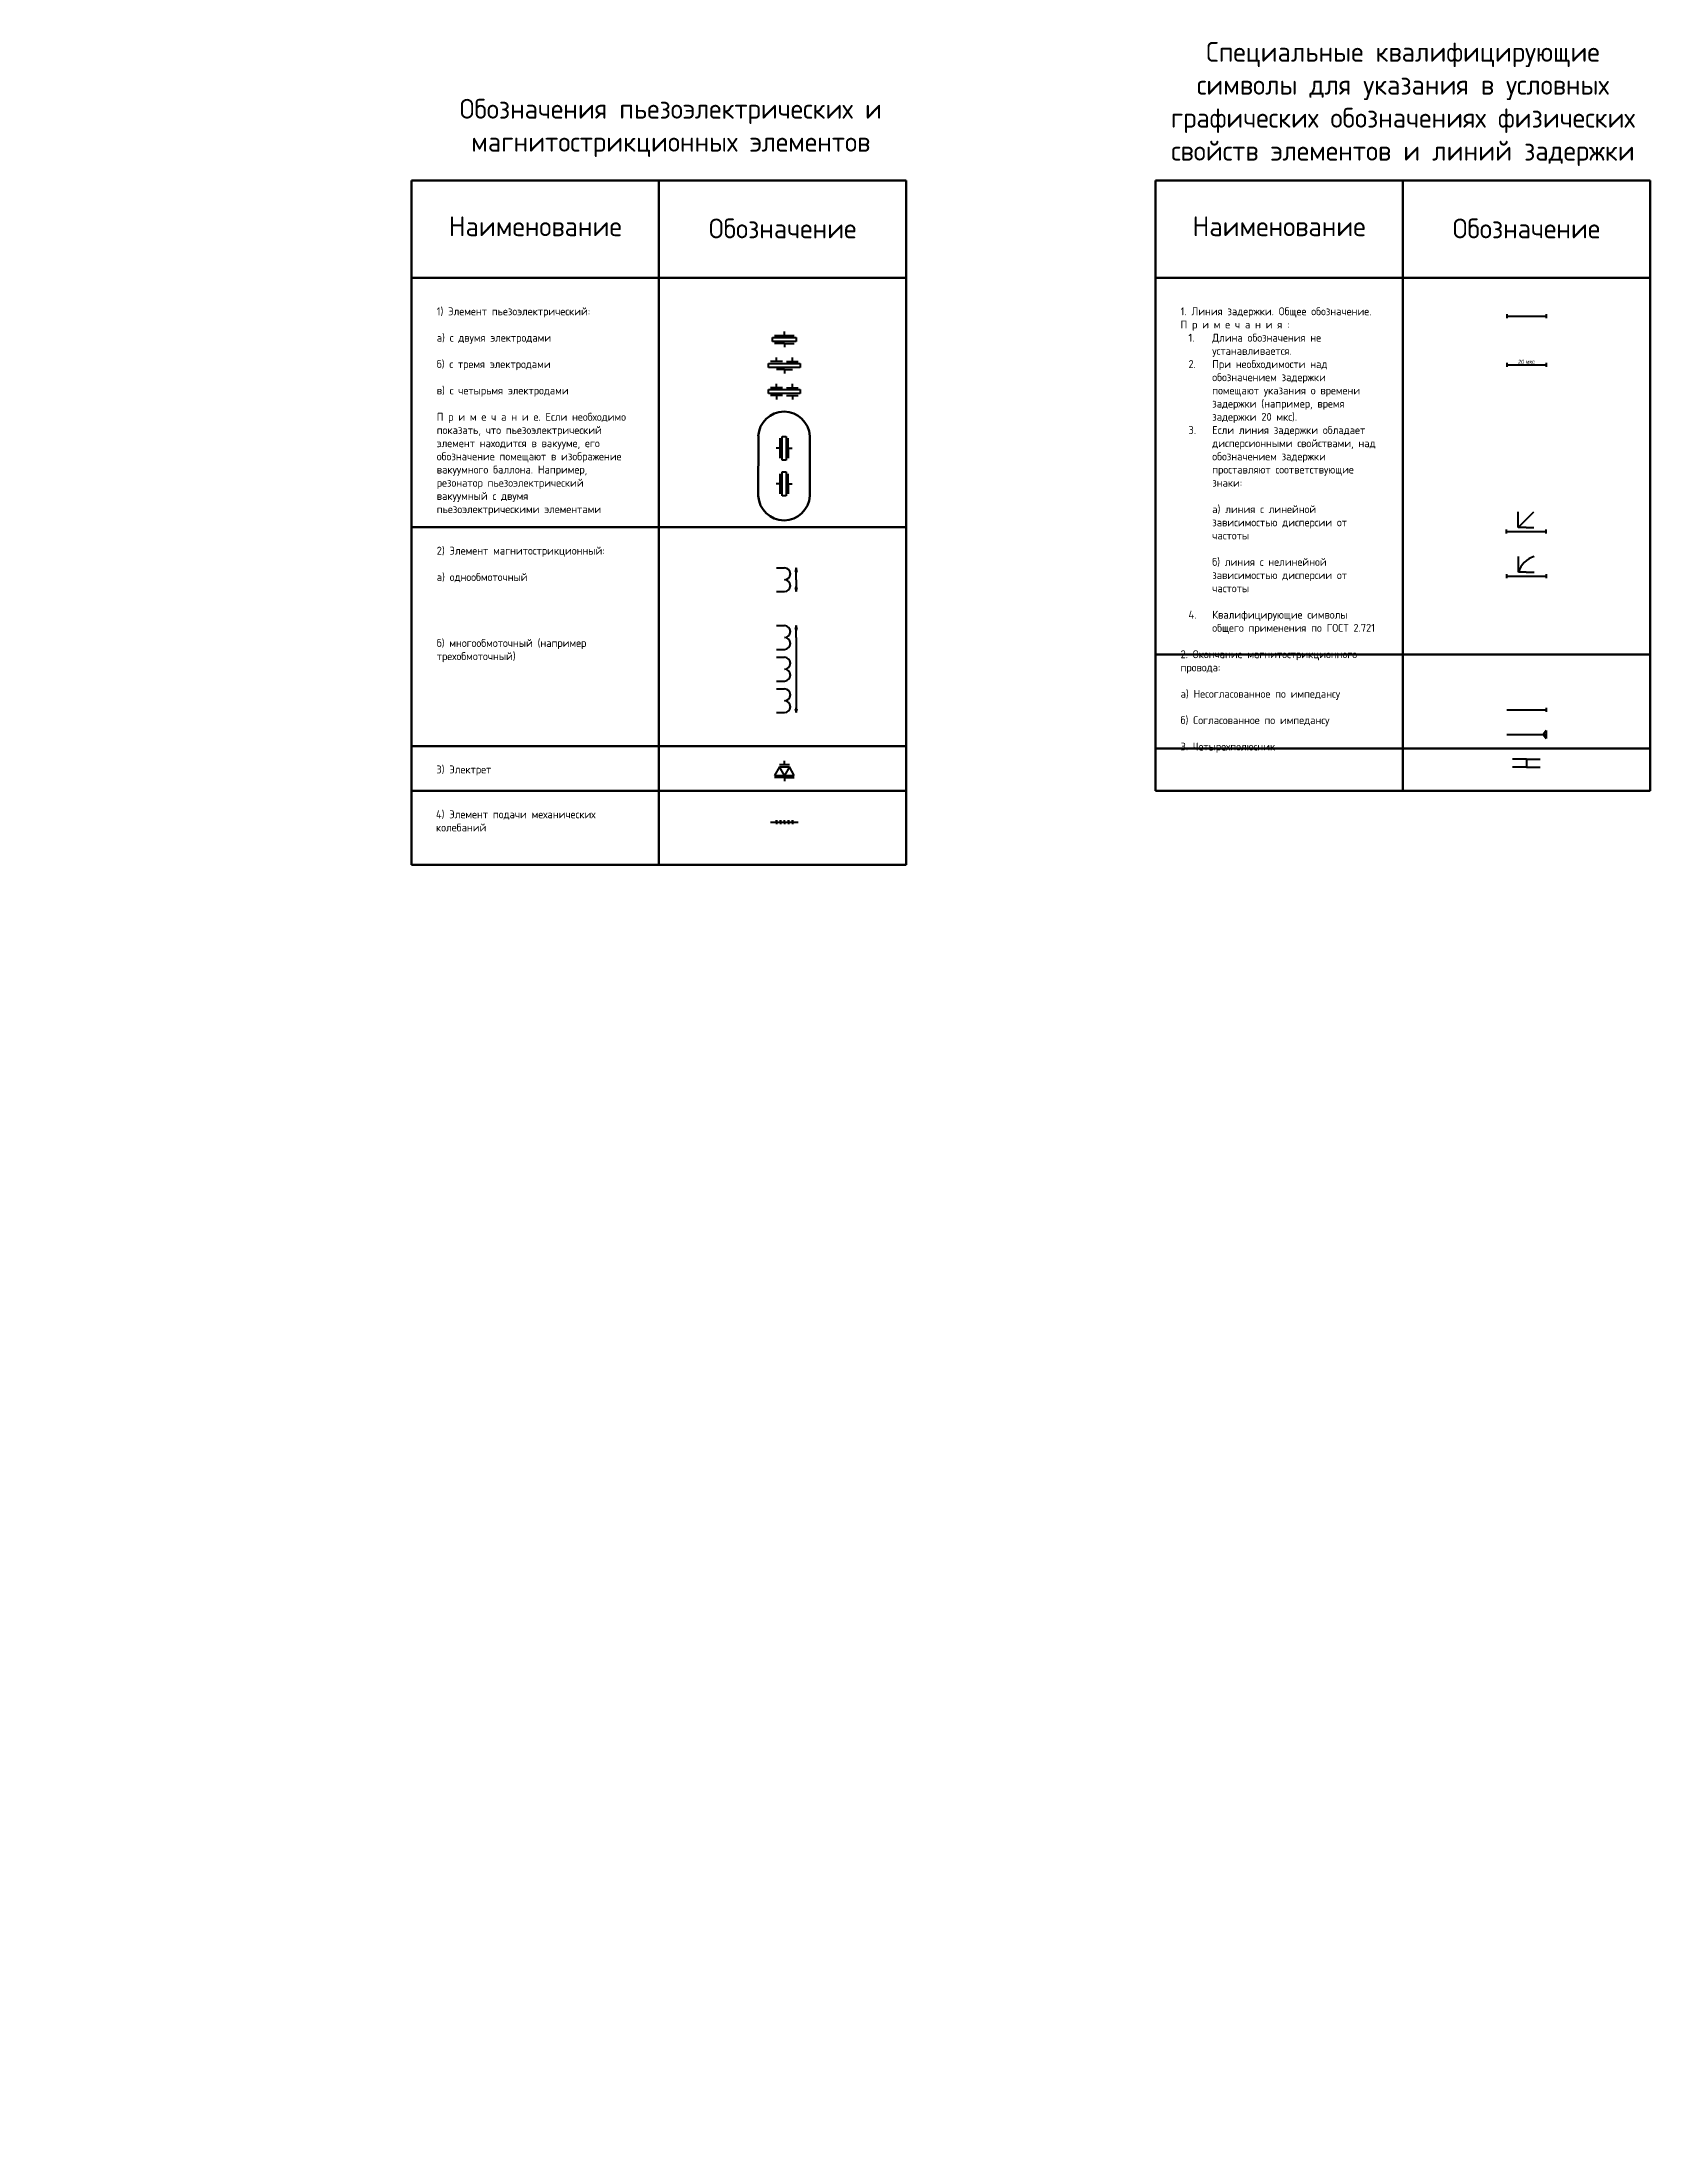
# Model space of a CAD drawing. Header units: millimetres. Extents: x 313 to 1942, y 262 to 1320.
# Drawn here: x 313 to 1126, y 262 to 1320 of the extents above; entities that cross this region are included whole.
import ezdxf

# ---------------------------------------------------------------- set-up
doc = ezdxf.new("R2010")
doc.units = ezdxf.units.MM
for name, color, linetype, lineweight in [('10', 5, 'Continuous', 30), ('220', 1, 'Continuous', 30), ('Рамка', 250, 'Continuous', 25)]:
    doc.layers.add(name, color=color, linetype=linetype, lineweight=lineweight)
doc.styles.get("Standard").update_dxf_attribs({"font": 'arial.ttf'})
pattern_1 = [(0, (-20.934, -54.6564), (0, 6.985), [5.08, -1.905]), (90, (-20.934, -54.6564), (-6.985, 4e-16), [5.08, -1.905])]
pattern_2 = [(0, (-20.934, -69.6564), (0, 6.985), [5.08, -1.905]), (90, (-20.934, -69.6564), (-6.985, 4e-16), [5.08, -1.905])]
pattern_3 = [(0, (7.066, -54.6564), (0, 6.985), [5.08, -1.905]), (90, (7.066, -54.6564), (-6.985, 4e-16), [5.08, -1.905])]
pattern_4 = [(0, (7.066, -69.6564), (0, 6.985), [5.08, -1.905]), (90, (7.066, -69.6564), (-6.985, 4e-16), [5.08, -1.905])]
pattern_5 = [(0, (35.066, -54.6564), (0, 6.985), [5.08, -1.905]), (90, (35.066, -54.6564), (-6.985, 4e-16), [5.08, -1.905])]
pattern_6 = [(0, (35.066, -69.6564), (0, 6.985), [5.08, -1.905]), (90, (35.066, -69.6564), (-6.985, 4e-16), [5.08, -1.905])]
pattern_7 = [(0, (63.066, -54.6564), (0, 6.985), [5.08, -1.905]), (90, (63.066, -54.6564), (-6.985, 4e-16), [5.08, -1.905])]
pattern_8 = [(0, (147.066, -54.6564), (0, 6.985), [5.08, -1.905]), (90, (147.066, -54.6564), (-6.985, 4e-16), [5.08, -1.905])]
pattern_9 = [(0, (147.066, -69.6564), (0, 6.985), [5.08, -1.905]), (90, (147.066, -69.6564), (-6.985, 4e-16), [5.08, -1.905])]
pattern_10 = [(0, (175.066, -54.6564), (0, 6.985), [5.08, -1.905]), (90, (175.066, -54.6564), (-6.985, 4e-16), [5.08, -1.905])]
pattern_11 = [(0, (175.066, -69.6564), (0, 6.985), [5.08, -1.905]), (90, (175.066, -69.6564), (-6.985, 4e-16), [5.08, -1.905])]
pattern_12 = [(0, (203.066, -54.6564), (0, 6.985), [5.08, -1.905]), (90, (203.066, -54.6564), (-6.985, 4e-16), [5.08, -1.905])]
pattern_13 = [(0, (203.066, -69.6564), (0, 6.985), [5.08, -1.905]), (90, (203.066, -69.6564), (-6.985, 4e-16), [5.08, -1.905])]
pattern_14 = [(0, (234.066, -54.6564), (0, 6.985), [5.08, -1.905]), (90, (234.066, -54.6564), (-6.985, 4e-16), [5.08, -1.905])]
pattern_15 = [(0, (234.066, -69.6564), (0, 6.985), [5.08, -1.905]), (90, (234.066, -69.6564), (-6.985, 4e-16), [5.08, -1.905])]
pattern_16 = [(0, (265.066, -54.6564), (0, 6.985), [5.08, -1.905]), (90, (265.066, -54.6564), (-6.985, 4e-16), [5.08, -1.905])]
pattern_17 = [(0, (265.066, -69.6564), (0, 6.985), [5.08, -1.905]), (90, (265.066, -69.6564), (-6.985, 4e-16), [5.08, -1.905])]
pattern_18 = [(0, (296.066, -54.6564), (0, 6.985), [5.08, -1.905]), (90, (296.066, -54.6564), (-6.985, 4e-16), [5.08, -1.905])]
pattern_19 = [(0, (296.066, -69.6564), (0, 6.985), [5.08, -1.905]), (90, (296.066, -69.6564), (-6.985, 4e-16), [5.08, -1.905])]
pattern_20 = [(0, (327.066, -54.6564), (0, 6.985), [5.08, -1.905]), (90, (327.066, -54.6564), (-6.985, 4e-16), [5.08, -1.905])]
pattern_21 = [(0, (327.066, -69.6564), (0, 6.985), [5.08, -1.905]), (90, (327.066, -69.6564), (-6.985, 4e-16), [5.08, -1.905])]

msp = doc.modelspace()

# ---------------------------------------------------------------- texts
at = {"layer": 'Рамка', "color": 0, "lineweight": 30, "attachment_point": 1}
for s, width, insert, char_height in [('\\pxqc;{\\fGOST type B|b0|i0|c204|p34;Специальные квалифицирующие символы для указания в условных графических обозначениях физических свойств элементов и линий задержки }', 241.918, (880, 1320), 10), ('\\pxqc;{\\fGOST type B|b0|i0|c204|p34;Обозначения пьезоэлектрических и магнитострикционных элементов}', 241.918, (510, 1291.2), 10), ('\\pxqc;{\\fGOST type B|b0|i0|c204|p34;Наименование}', 125, (500, 1231.8), 10), ('\\pxqc;{\\fGOST type B|b0|i0|c204|p34;Обозначение}', 125, (625, 1230.7), 10), ('\\pxqc;{\\fGOST type B|b0|i0|c204|p34;Наименование}', 125, (875.9, 1231.8), 10), ('\\pxqc;{\\fGOST type B|b0|i0|c204|p34;Обозначение}', 125, (1000.9, 1230.7), 10), ('{\\fGOST type B|b0|i0|c204|p34;1) Элемент пьезоэлектрический\\fGOST type B|b0|i0|c0|p34;:\\fGOST type B|b0|i0|c204|p34;\\P\\Pа) с двумя электродами\\P\\Pб) с тремя электродами\\P\\Pв) с четырьмя электродами\\P\\PП\\fGOST type B|b0|i0|c0|p34; \\fGOST type B|b0|i0|c204|p34;р\\fGOST type B|b0|i0|c0|p34; \\fGOST type B|b0|i0|c204|p34;и\\fGOST type B|b0|i0|c0|p34; \\fGOST type B|b0|i0|c204|p34;м\\fGOST type B|b0|i0|c0|p34; \\fGOST type B|b0|i0|c204|p34;е\\fGOST type B|b0|i0|c0|p34; \\fGOST type B|b0|i0|c204|p34;ч\\fGOST type B|b0|i0|c0|p34; \\fGOST type B|b0|i0|c204|p34;а\\fGOST type B|b0|i0|c0|p34; \\fGOST type B|b0|i0|c204|p34;н\\fGOST type B|b0|i0|c0|p34; \\fGOST type B|b0|i0|c204|p34;и\\fGOST type B|b0|i0|c0|p34; \\fGOST type B|b0|i0|c204|p34;е.\\fGOST type B|b0|i0|c0|p34; \\fGOST type B|b0|i0|c204|p34;Если необходимо\\Pпоказать\\fGOST type B|b0|i0|c0|p34;, \\fGOST type B|b0|i0|c204|p34;что пьезоэлектрический элемент находится в вакууме\\fGOST type B|b0|i0|c0|p34;, \\fGOST type B|b0|i0|c204|p34;его обозначение помещают в изображение вакуумного баллона\\fGOST type B|b0|i0|c0|p34;. \\fGOST type B|b0|i0|c204|p34;Например\\fGOST type B|b0|i0|c0|p34;, \\fGOST type B|b0|i0|c204|p34;резонатор\\fGOST type B|b0|i0|c0|p34; \\fGOST type B|b0|i0|c204|p34;пьезоэлектрический вакуумный с двумя \\Pпьезоэлектрическими элементами}', 98.574, (512.7, 1185.8), 4), ('{\\fGOST type B|b0|i0|c204|p34;1\\fGOST type B|b0|i0|c0|p34;.\\fGOST type B|b0|i0|c204|p34; Линия задержки. Общее обозначение.\\fGOST type B|b0|i0|c0|p34;\\P\\fGOST type B|b0|i0|c204|p34;П\\fGOST type B|b0|i0|c0|p34; \\fGOST type B|b0|i0|c204|p34;р\\fGOST type B|b0|i0|c0|p34; \\fGOST type B|b0|i0|c204|p34;и\\fGOST type B|b0|i0|c0|p34; \\fGOST type B|b0|i0|c204|p34;м\\fGOST type B|b0|i0|c0|p34; \\fGOST type B|b0|i0|c204|p34;е\\fGOST type B|b0|i0|c0|p34; \\fGOST type B|b0|i0|c204|p34;ч\\fGOST type B|b0|i0|c0|p34; \\fGOST type B|b0|i0|c204|p34;а\\fGOST type B|b0|i0|c0|p34; \\fGOST type B|b0|i0|c204|p34;н\\fGOST type B|b0|i0|c0|p34; \\fGOST type B|b0|i0|c204|p34;и\\fGOST type B|b0|i0|c0|p34; \\fGOST type B|b0|i0|c204|p34;я\\fGOST type B|b0|i0|c0|p34; :\\P\\pxi-3,l4,t4;\\fGOST type B|b0|i0|c204|p34;1.^IДлина обозначения не устанавливается.\\P2.^IПри необходимости над обозначением задержки помещают указания о времени задержки (например, время задержки 20 мкс)\\fGOST type B|b0|i0|c0|p34;.\\P\\fGOST type B|b0|i0|c204|p34;3.^IЕсли линия задержки обладает дисперсионными свойствами, над обозначением задержки проставляют соответствующие знаки\\fGOST type B|b0|i0|c0|p34;:\\fGOST type B|b0|i0|c204|p34; \\P\\pi0,l0,tz;\\fGOST type B|b0|i0|c0|p34;\\P\\pl4;\\fGOST type B|b0|i0|c204|p34;а) линия с линейной зависимостью дисперсии от частоты\\P\\pl0;\\P\\pl4,t0;б) линия с нелинейной зависимостью дисперсии от частоты\\fGOST type B|b0|i0|c0|p34;\\P\\P\\pi-3,t4;\\fGOST type B|b0|i0|c204|p34;4.^IКвалифицирующие символы общего применения по ГОСТ 2.721 \\fGOST type B|b0|i0|c0|p34;\\P\\pi0,l0,tz;\\P2. \\fGOST type B|b0|i0|c204|p34;Окончание магнитострикционного провода\\fGOST type B|b0|i0|c0|p34;:\\P\\P\\fGOST type B|b0|i0|c204|p34;а) Несогласованное по импедансу\\P\\Pб) Согласованное по импедансу\\P\\P3. Четырехполюсник}', 98.574, (888.6, 1185.8), 4), ('{\\fGOST type B|b0|i0|c204|p34;2) Элемент магнитострикционный\\fGOST type B|b0|i0|c0|p34;:\\fGOST type B|b0|i0|c204|p34;\\P\\Pа) однообмоточный\\P\\P\\P\\P\\Pб) многообмоточный (например трехобмоточный)}', 98.574, (512.7, 1064.8), 4), ('{\\fGOST type B|b0|i0|c204|p34;3) Электрет}', 98.574, (512.5, 954.2), 4), ('{\\fGOST type B|b0|i0|c204|p34;4) Элемент подачи механических колебаний}', 98.574, (512.3, 931.5), 4)]:
    msp.add_mtext_dynamic_manual_height_columns(s, width=width, gutter_width=7.5, heights=[0], dxfattribs=dict(at, insert=insert, char_height=char_height))
at = {"layer": 'Рамка', "color": 0, "insert": (1053.4, 1159.3), "char_height": 2, "attachment_point": 1}
msp.add_mtext_dynamic_manual_height_columns('\\pxqc;{\\fArial|b0|i1|c204|p34;20 мкс}', width=20, gutter_width=7.5, heights=[0], dxfattribs=at)

# ---------------------------------------------------------------- hatches: boundary and pattern name
at = {"layer": '10', "lineweight": 50}
h = msp.add_hatch(dxfattribs=at)
h.set_pattern_fill('ANGLE', color=256)
h.set_pattern_definition([(0, (-16.3865, -51.157), (0, 6.985), [5.08, -1.905]), (90, (-16.3865, -51.157), (-6.985, 4e-16), [5.08, -1.905])])
h.paths.add_polyline_path([(323.1, 420.2, 1), (324.1, 420.2, 1)])
h.paths.add_polyline_path([(326.1, 420.2, 1), (327.1, 420.2, 1)])
h.paths.add_polyline_path([(329.1, 420.2, 1), (330.1, 420.2, 1)])
h = msp.add_hatch(dxfattribs=at)
h.set_pattern_fill('ANGLE', color=256)
h.set_pattern_definition([(0, (11.6135, -51.157), (0, 6.985), [5.08, -1.905]), (90, (11.6135, -51.157), (-6.985, 4e-16), [5.08, -1.905])])
h.paths.add_polyline_path([(351.1, 420.2, 1), (352.1, 420.2, 1)])
h.paths.add_polyline_path([(354.1, 420.2, 1), (355.1, 420.2, 1)])
h.paths.add_polyline_path([(357.1, 420.2, 1), (358.1, 420.2, 1)])
h = msp.add_hatch(dxfattribs=at)
h.set_pattern_fill('ANGLE', color=256)
h.set_pattern_definition([(0, (39.6135, -51.157), (0, 6.985), [5.08, -1.905]), (90, (39.6135, -51.157), (-6.985, 4e-16), [5.08, -1.905])])
h.paths.add_polyline_path([(379.1, 420.2, 1), (380.1, 420.2, 1)])
h.paths.add_polyline_path([(382.1, 420.2, 1), (383.1, 420.2, 1)])
h.paths.add_polyline_path([(385.1, 420.2, 1), (386.1, 420.2, 1)])
h = msp.add_hatch(dxfattribs=at)
h.set_pattern_fill('ANGLE', color=256)
h.set_pattern_definition([(0, (67.6135, -51.157), (0, 6.985), [5.08, -1.905]), (90, (67.6135, -51.157), (-6.985, 4e-16), [5.08, -1.905])])
h.paths.add_polyline_path([(407.1, 420.2, 1), (408.1, 420.2, 1)])
h.paths.add_polyline_path([(410.1, 420.2, 1), (411.1, 420.2, 1)])
h.paths.add_polyline_path([(413.1, 420.2, 1), (414.1, 420.2, 1)])
h = msp.add_hatch(dxfattribs=at)
h.set_pattern_fill('ANGLE', color=256)
h.set_pattern_definition([(0, (95.6135, -51.157), (0, 6.985), [5.08, -1.905]), (90, (95.6135, -51.157), (-6.985, 4e-16), [5.08, -1.905])])
h.paths.add_polyline_path([(435.1, 420.2, 1), (436.1, 420.2, 1)])
h.paths.add_polyline_path([(438.1, 420.2, 1), (439.1, 420.2, 1)])
h.paths.add_polyline_path([(441.1, 420.2, 1), (442.1, 420.2, 1)])
h = msp.add_hatch(dxfattribs=at)
h.set_pattern_fill('ANGLE', color=256)
h.set_pattern_definition([(0, (151.6135, -51.157), (0, 6.985), [5.08, -1.905]), (90, (151.6135, -51.157), (-6.985, 4e-16), [5.08, -1.905])])
h.paths.add_polyline_path([(491.1, 420.2, 1), (492.1, 420.2, 1)])
h.paths.add_polyline_path([(494.1, 420.2, 1), (495.1, 420.2, 1)])
h.paths.add_polyline_path([(497.1, 420.2, 1), (498.1, 420.2, 1)])
h = msp.add_hatch(dxfattribs=at)
h.set_pattern_fill('ANGLE', color=256)
h.set_pattern_definition([(0, (179.6135, -51.157), (0, 6.985), [5.08, -1.905]), (90, (179.6135, -51.157), (-6.985, 4e-16), [5.08, -1.905])])
h.paths.add_polyline_path([(519.1, 420.2, 1), (520.1, 420.2, 1)])
h.paths.add_polyline_path([(522.1, 420.2, 1), (523.1, 420.2, 1)])
h.paths.add_polyline_path([(525.1, 420.2, 1), (526.1, 420.2, 1)])
h = msp.add_hatch(dxfattribs=at)
h.set_pattern_fill('ANGLE', color=256)
h.set_pattern_definition([(0, (207.6135, -51.157), (0, 6.985), [5.08, -1.905]), (90, (207.6135, -51.157), (-6.985, 4e-16), [5.08, -1.905])])
h.paths.add_polyline_path([(547.1, 420.2, 1), (548.1, 420.2, 1)])
h.paths.add_polyline_path([(550.1, 420.2, 1), (551.1, 420.2, 1)])
h.paths.add_polyline_path([(553.1, 420.2, 1), (554.1, 420.2, 1)])
h = msp.add_hatch(dxfattribs=at)
h.set_pattern_fill('ANGLE', color=256)
h.set_pattern_definition([(0, (238.6135, -51.157), (0, 6.985), [5.08, -1.905]), (90, (238.6135, -51.157), (-6.985, 4e-16), [5.08, -1.905])])
h.paths.add_polyline_path([(578.1, 420.2, 1), (579.1, 420.2, 1)])
h.paths.add_polyline_path([(581.1, 420.2, 1), (582.1, 420.2, 1)])
h.paths.add_polyline_path([(584.1, 420.2, 1), (585.1, 420.2, 1)])
h = msp.add_hatch(dxfattribs=at)
h.set_pattern_fill('ANGLE', color=256)
h.set_pattern_definition([(0, (269.6135, -51.157), (0, 6.985), [5.08, -1.905]), (90, (269.6135, -51.157), (-6.985, 4e-16), [5.08, -1.905])])
h.paths.add_polyline_path([(609.1, 420.2, 1), (610.1, 420.2, 1)])
h.paths.add_polyline_path([(612.1, 420.2, 1), (613.1, 420.2, 1)])
h.paths.add_polyline_path([(615.1, 420.2, 1), (616.1, 420.2, 1)])
h = msp.add_hatch(dxfattribs=at)
h.set_pattern_fill('ANGLE', color=256)
h.set_pattern_definition([(0, (300.6135, -51.157), (0, 6.985), [5.08, -1.905]), (90, (300.6135, -51.157), (-6.985, 4e-16), [5.08, -1.905])])
h.paths.add_polyline_path([(640.1, 420.2, 1), (641.1, 420.2, 1)])
h.paths.add_polyline_path([(643.1, 420.2, 1), (644.1, 420.2, 1)])
h.paths.add_polyline_path([(646.1, 420.2, 1), (647.1, 420.2, 1)])
h = msp.add_hatch(dxfattribs=at)
h.set_pattern_fill('ANGLE', color=256)
h.set_pattern_definition([(0, (331.6135, -51.157), (0, 6.985), [5.08, -1.905]), (90, (331.6135, -51.157), (-6.985, 4e-16), [5.08, -1.905])])
h.paths.add_polyline_path([(671.1, 420.2, 1), (672.1, 420.2, 1)])
h.paths.add_polyline_path([(674.1, 420.2, 1), (675.1, 420.2, 1)])
h.paths.add_polyline_path([(677.1, 420.2, 1), (678.1, 420.2, 1)])
h = msp.add_hatch(dxfattribs=at)
h.set_pattern_fill('ANGLE', color=256)
h.set_pattern_definition([(0, (-16.3865, -74.037), (0, 6.985), [5.08, -1.905]), (90, (-16.3865, -74.037), (-6.985, 4e-16), [5.08, -1.905])])
h.paths.add_polyline_path([(323.1, 397.3, 1), (324.1, 397.3, 1)])
h.paths.add_polyline_path([(326.1, 397.3, 1), (327.1, 397.3, 1)])
h.paths.add_polyline_path([(329.1, 397.3, 1), (330.1, 397.3, 1)])
h = msp.add_hatch(dxfattribs=at)
h.set_pattern_fill('ANGLE', color=256)
h.set_pattern_definition([(0, (11.6135, -74.037), (0, 6.985), [5.08, -1.905]), (90, (11.6135, -74.037), (-6.985, 4e-16), [5.08, -1.905])])
h.paths.add_polyline_path([(351.1, 397.3, 1), (352.1, 397.3, 1)])
h.paths.add_polyline_path([(354.1, 397.3, 1), (355.1, 397.3, 1)])
h.paths.add_polyline_path([(357.1, 397.3, 1), (358.1, 397.3, 1)])
h = msp.add_hatch(dxfattribs=at)
h.set_pattern_fill('ANGLE', color=256)
h.set_pattern_definition([(0, (39.6135, -74.037), (0, 6.985), [5.08, -1.905]), (90, (39.6135, -74.037), (-6.985, 4e-16), [5.08, -1.905])])
h.paths.add_polyline_path([(379.1, 397.3, 1), (380.1, 397.3, 1)])
h.paths.add_polyline_path([(382.1, 397.3, 1), (383.1, 397.3, 1)])
h.paths.add_polyline_path([(385.1, 397.3, 1), (386.1, 397.3, 1)])
h = msp.add_hatch(dxfattribs=at)
h.set_pattern_fill('ANGLE', color=256)
h.set_pattern_definition([(0, (67.6135, -74.037), (0, 6.985), [5.08, -1.905]), (90, (67.6135, -74.037), (-6.985, 4e-16), [5.08, -1.905])])
h.paths.add_polyline_path([(407.1, 397.3, 1), (408.1, 397.3, 1)])
h.paths.add_polyline_path([(410.1, 397.3, 1), (411.1, 397.3, 1)])
h.paths.add_polyline_path([(413.1, 397.3, 1), (414.1, 397.3, 1)])
h = msp.add_hatch(dxfattribs=at)
h.set_pattern_fill('ANGLE', color=256)
h.set_pattern_definition([(0, (95.6135, -74.037), (0, 6.985), [5.08, -1.905]), (90, (95.6135, -74.037), (-6.985, 4e-16), [5.08, -1.905])])
h.paths.add_polyline_path([(435.1, 397.3, 1), (436.1, 397.3, 1)])
h.paths.add_polyline_path([(438.1, 397.3, 1), (439.1, 397.3, 1)])
h.paths.add_polyline_path([(441.1, 397.3, 1), (442.1, 397.3, 1)])
h = msp.add_hatch(dxfattribs=at)
h.set_pattern_fill('ANGLE', color=256)
h.set_pattern_definition([(0, (151.6135, -74.037), (0, 6.985), [5.08, -1.905]), (90, (151.6135, -74.037), (-6.985, 4e-16), [5.08, -1.905])])
h.paths.add_polyline_path([(491.1, 397.3, 1), (492.1, 397.3, 1)])
h.paths.add_polyline_path([(494.1, 397.3, 1), (495.1, 397.3, 1)])
h.paths.add_polyline_path([(497.1, 397.3, 1), (498.1, 397.3, 1)])
h = msp.add_hatch(dxfattribs=at)
h.set_pattern_fill('ANGLE', color=256)
h.set_pattern_definition([(0, (179.6135, -74.037), (0, 6.985), [5.08, -1.905]), (90, (179.6135, -74.037), (-6.985, 4e-16), [5.08, -1.905])])
h.paths.add_polyline_path([(519.1, 397.3, 1), (520.1, 397.3, 1)])
h.paths.add_polyline_path([(522.1, 397.3, 1), (523.1, 397.3, 1)])
h.paths.add_polyline_path([(525.1, 397.3, 1), (526.1, 397.3, 1)])
h = msp.add_hatch(dxfattribs=at)
h.set_pattern_fill('ANGLE', color=256)
h.set_pattern_definition([(0, (207.6135, -74.037), (0, 6.985), [5.08, -1.905]), (90, (207.6135, -74.037), (-6.985, 4e-16), [5.08, -1.905])])
h.paths.add_polyline_path([(547.1, 397.3, 1), (548.1, 397.3, 1)])
h.paths.add_polyline_path([(550.1, 397.3, 1), (551.1, 397.3, 1)])
h.paths.add_polyline_path([(553.1, 397.3, 1), (554.1, 397.3, 1)])
h = msp.add_hatch(dxfattribs=at)
h.set_pattern_fill('ANGLE', color=256)
h.set_pattern_definition([(0, (238.6135, -74.037), (0, 6.985), [5.08, -1.905]), (90, (238.6135, -74.037), (-6.985, 4e-16), [5.08, -1.905])])
h.paths.add_polyline_path([(578.1, 397.3, 1), (579.1, 397.3, 1)])
h.paths.add_polyline_path([(581.1, 397.3, 1), (582.1, 397.3, 1)])
h.paths.add_polyline_path([(584.1, 397.3, 1), (585.1, 397.3, 1)])
h = msp.add_hatch(dxfattribs=at)
h.set_pattern_fill('ANGLE', color=256)
h.set_pattern_definition([(0, (269.6135, -74.037), (0, 6.985), [5.08, -1.905]), (90, (269.6135, -74.037), (-6.985, 4e-16), [5.08, -1.905])])
h.paths.add_polyline_path([(609.1, 397.3, 1), (610.1, 397.3, 1)])
h.paths.add_polyline_path([(612.1, 397.3, 1), (613.1, 397.3, 1)])
h.paths.add_polyline_path([(615.1, 397.3, 1), (616.1, 397.3, 1)])
h = msp.add_hatch(dxfattribs=at)
h.set_pattern_fill('ANGLE', color=256)
h.set_pattern_definition([(0, (300.6135, -74.037), (0, 6.985), [5.08, -1.905]), (90, (300.6135, -74.037), (-6.985, 4e-16), [5.08, -1.905])])
h.paths.add_polyline_path([(640.1, 397.3, 1), (641.1, 397.3, 1)])
h.paths.add_polyline_path([(643.1, 397.3, 1), (644.1, 397.3, 1)])
h.paths.add_polyline_path([(646.1, 397.3, 1), (647.1, 397.3, 1)])
h = msp.add_hatch(dxfattribs=at)
h.set_pattern_fill('ANGLE', color=256)
h.set_pattern_definition([(0, (331.6135, -74.037), (0, 6.985), [5.08, -1.905]), (90, (331.6135, -74.037), (-6.985, 4e-16), [5.08, -1.905])])
h.paths.add_polyline_path([(671.1, 397.3, 1), (672.1, 397.3, 1)])
h.paths.add_polyline_path([(674.1, 397.3, 1), (675.1, 397.3, 1)])
h.paths.add_polyline_path([(677.1, 397.3, 1), (678.1, 397.3, 1)])
h = msp.add_hatch(dxfattribs=at)
h.set_pattern_fill('ANGLE', color=256)
h.set_pattern_definition([(0, (239.855, -139.6635), (0, 6.985), [5.08, -1.905]), (90, (239.855, -139.6635), (-6.985, 4e-16), [5.08, -1.905])])
h.paths.add_polyline_path([(579.4, 331.7, 1), (580.4, 331.7, 1)])
h.paths.add_polyline_path([(582.4, 331.7, 1), (583.4, 331.7, 1)])
h.paths.add_polyline_path([(585.4, 331.7, 1), (586.4, 331.7, 1)])
at = {"layer": '220', "lineweight": 50}
h = msp.add_hatch(dxfattribs=at)
h.set_pattern_fill('ANGLE', color=256)
h.set_pattern_definition([(0, (133.044, 109.443), (0, 6.985), [5.08, -1.905]), (90, (133.044, 109.443), (-6.985, 4e-16), [5.08, -1.905])])
h.paths.add_polyline_path([(481.1, 517.4, 1), (480.1, 517.4, 1)])
h = msp.add_hatch(dxfattribs=at)
h.set_pattern_fill('ANGLE', color=256)
h.set_pattern_definition([(0, (-33.934, 36.2234), (0, 6.985), [5.08, -1.905]), (90, (-33.934, 36.2234), (-6.985, 4e-16), [5.08, -1.905])])
h.paths.add_polyline_path([(314.1, 461.2, 1), (313.1, 461.2, 1)])
h = msp.add_hatch(dxfattribs=at)
h.set_pattern_fill('ANGLE', color=256)
h.set_pattern_definition([(0, (-5.934, 36.2234), (0, 6.985), [5.08, -1.905]), (90, (-5.934, 36.2234), (-6.985, 4e-16), [5.08, -1.905])])
h.paths.add_polyline_path([(342.1, 461.2, 1), (341.1, 461.2, 1)])
h = msp.add_hatch(dxfattribs=at)
h.set_pattern_fill('ANGLE', color=256)
h.set_pattern_definition([(0, (22.066, 36.2234), (0, 6.985), [5.08, -1.905]), (90, (22.066, 36.2234), (-6.985, 4e-16), [5.08, -1.905])])
h.paths.add_polyline_path([(370.1, 461.2, 1), (369.1, 461.2, 1)])
h = msp.add_hatch(dxfattribs=at)
h.set_pattern_fill('ANGLE', color=256)
h.set_pattern_definition([(0, (134.066, 36.2234), (0, 6.985), [5.08, -1.905]), (90, (134.066, 36.2234), (-6.985, 4e-16), [5.08, -1.905])])
h.paths.add_polyline_path([(482.1, 461.2, 1), (481.1, 461.2, 1)])
h = msp.add_hatch(dxfattribs=at)
h.set_pattern_fill('ANGLE', color=256)
h.set_pattern_definition([(0, (162.066, 36.2234), (0, 6.985), [5.08, -1.905]), (90, (162.066, 36.2234), (-6.985, 4e-16), [5.08, -1.905])])
h.paths.add_polyline_path([(510.1, 461.2, 1), (509.1, 461.2, 1)])
h = msp.add_hatch(dxfattribs=at)
h.set_pattern_fill('ANGLE', color=256)
h.set_pattern_definition([(0, (190.066, 36.2234), (0, 6.985), [5.08, -1.905]), (90, (190.066, 36.2234), (-6.985, 4e-16), [5.08, -1.905])])
h.paths.add_polyline_path([(538.1, 461.2, 1), (537.1, 461.2, 1)])
h = msp.add_hatch(dxfattribs=at)
h.set_pattern_fill('ANGLE', color=256)
h.set_pattern_definition([(0, (-20.934, 21.2234), (0, 6.985), [5.08, -1.905]), (90, (-20.934, 21.2234), (-6.985, 4e-16), [5.08, -1.905])])
h.paths.add_polyline_path([(327.1, 446.2, 1), (326.1, 446.2, 1)])
h = msp.add_hatch(dxfattribs=at)
h.set_pattern_fill('ANGLE', color=256)
h.set_pattern_definition([(0, (7.066, 21.2234), (0, 6.985), [5.08, -1.905]), (90, (7.066, 21.2234), (-6.985, 4e-16), [5.08, -1.905])])
h.paths.add_polyline_path([(355.1, 446.2, 1), (354.1, 446.2, 1)])
h = msp.add_hatch(dxfattribs=at)
h.set_pattern_fill('ANGLE', color=256)
h.set_pattern_definition([(0, (35.066, 21.2234), (0, 6.985), [5.08, -1.905]), (90, (35.066, 21.2234), (-6.985, 4e-16), [5.08, -1.905])])
h.paths.add_polyline_path([(383.1, 446.2, 1), (382.1, 446.2, 1)])
h = msp.add_hatch(dxfattribs=at)
h.set_pattern_fill('ANGLE', color=256)
h.set_pattern_definition([(0, (63.066, 21.2234), (0, 6.985), [5.08, -1.905]), (90, (63.066, 21.2234), (-6.985, 4e-16), [5.08, -1.905])])
h.paths.add_polyline_path([(411.1, 446.2, 1), (410.1, 446.2, 1)])
h = msp.add_hatch(dxfattribs=at)
h.set_pattern_fill('ANGLE', color=256)
h.set_pattern_definition([(0, (147.066, 21.2234), (0, 6.985), [5.08, -1.905]), (90, (147.066, 21.2234), (-6.985, 4e-16), [5.08, -1.905])])
h.paths.add_polyline_path([(495.1, 446.2, 1), (494.1, 446.2, 1)])
h = msp.add_hatch(dxfattribs=at)
h.set_pattern_fill('ANGLE', color=256)
h.set_pattern_definition([(0, (175.066, 21.2234), (0, 6.985), [5.08, -1.905]), (90, (175.066, 21.2234), (-6.985, 4e-16), [5.08, -1.905])])
h.paths.add_polyline_path([(523.1, 446.2, 1), (522.1, 446.2, 1)])
h = msp.add_hatch(dxfattribs=at)
h.set_pattern_fill('ANGLE', color=256)
h.set_pattern_definition([(0, (203.066, 21.2234), (0, 6.985), [5.08, -1.905]), (90, (203.066, 21.2234), (-6.985, 4e-16), [5.08, -1.905])])
h.paths.add_polyline_path([(551.1, 446.2, 1), (550.1, 446.2, 1)])
h = msp.add_hatch(dxfattribs=at)
h.set_pattern_fill('ANGLE', color=256)
h.set_pattern_definition([(0, (234.066, 21.2234), (0, 6.985), [5.08, -1.905]), (90, (234.066, 21.2234), (-6.985, 4e-16), [5.08, -1.905])])
h.paths.add_polyline_path([(582.1, 446.2, 1), (581.1, 446.2, 1)])
h = msp.add_hatch(dxfattribs=at)
h.set_pattern_fill('ANGLE', color=256)
h.set_pattern_definition([(0, (265.066, 21.2234), (0, 6.985), [5.08, -1.905]), (90, (265.066, 21.2234), (-6.985, 4e-16), [5.08, -1.905])])
h.paths.add_polyline_path([(613.1, 446.2, 1), (612.1, 446.2, 1)])
h = msp.add_hatch(dxfattribs=at)
h.set_pattern_fill('ANGLE', color=256)
h.set_pattern_definition([(0, (296.066, 21.2234), (0, 6.985), [5.08, -1.905]), (90, (296.066, 21.2234), (-6.985, 4e-16), [5.08, -1.905])])
h.paths.add_polyline_path([(644.1, 446.2, 1), (643.1, 446.2, 1)])
h = msp.add_hatch(dxfattribs=at)
h.set_pattern_fill('ANGLE', color=256)
h.set_pattern_definition([(0, (327.066, 21.2234), (0, 6.985), [5.08, -1.905]), (90, (327.066, 21.2234), (-6.985, 4e-16), [5.08, -1.905])])
h.paths.add_polyline_path([(675.1, 446.2, 1), (674.1, 446.2, 1)])
h = msp.add_hatch(dxfattribs=at)
h.set_pattern_fill('ANGLE', color=256)
h.set_pattern_definition([(0, (-8.1075, -48.7435), (0, 6.985), [5.08, -1.905]), (90, (-8.1075, -48.7435), (-6.985, 4e-16), [5.08, -1.905])])
h.paths.add_polyline_path([(324.1, 407.2, 1), (323.1, 407.2, 1)])
h = msp.add_hatch(dxfattribs=at)
h.set_pattern_fill('ANGLE', color=256)
h.set_pattern_definition([(0, (-7.6904, -51.968), (0, 6.985), [5.08, -1.905]), (90, (-7.6904, -51.968), (-6.985, 4e-16), [5.08, -1.905])])
h.paths.add_polyline_path([(326.1, 407.2, 1), (327.1, 407.2, 1)])
h = msp.add_hatch(dxfattribs=at)
h.set_pattern_fill('ANGLE', color=256)
h.set_pattern_definition([(0, (-1.143, -51.968), (0, 6.985), [5.08, -1.905]), (90, (-1.143, -51.968), (-6.985, 4e-16), [5.08, -1.905])])
h.paths.add_polyline_path([(329.1, 407.2, 1), (330.1, 407.2, 1)])
h = msp.add_hatch(dxfattribs=at)
h.set_pattern_fill('ANGLE', color=256)
h.set_pattern_definition([(0, (0, 0), (0, 6.985), [5.08, -1.905]), (90, (0, 0), (-6.985, 4e-16), [5.08, -1.905])])
h.paths.add_polyline_path([(348.1, 408, 1), (347.1, 408, 1)])
h = msp.add_hatch(dxfattribs=at)
h.set_pattern_fill('ANGLE', color=256)
h.set_pattern_definition([(0, (19.8925, -48.7435), (0, 6.985), [5.08, -1.905]), (90, (19.8925, -48.7435), (-6.985, 4e-16), [5.08, -1.905])])
h.paths.add_polyline_path([(352.1, 407.2, 1), (351.1, 407.2, 1)])
h = msp.add_hatch(dxfattribs=at)
h.set_pattern_fill('ANGLE', color=256)
h.set_pattern_definition([(0, (20.3096, -51.968), (0, 6.985), [5.08, -1.905]), (90, (20.3096, -51.968), (-6.985, 4e-16), [5.08, -1.905])])
h.paths.add_polyline_path([(354.1, 407.2, 1), (355.1, 407.2, 1)])
h = msp.add_hatch(dxfattribs=at)
h.set_pattern_fill('ANGLE', color=256)
h.set_pattern_definition([(0, (26.857, -51.968), (0, 6.985), [5.08, -1.905]), (90, (26.857, -51.968), (-6.985, 4e-16), [5.08, -1.905])])
h.paths.add_polyline_path([(357.1, 407.2, 1), (358.1, 407.2, 1)])
h = msp.add_hatch(dxfattribs=at)
h.set_pattern_fill('ANGLE', color=256)
h.set_pattern_definition([(0, (47.8925, -48.7435), (0, 6.985), [5.08, -1.905]), (90, (47.8925, -48.7435), (-6.985, 4e-16), [5.08, -1.905])])
h.paths.add_polyline_path([(380.1, 407.2, 1), (379.1, 407.2, 1)])
h = msp.add_hatch(dxfattribs=at)
h.set_pattern_fill('ANGLE', color=256)
h.set_pattern_definition([(0, (48.3096, -51.968), (0, 6.985), [5.08, -1.905]), (90, (48.3096, -51.968), (-6.985, 4e-16), [5.08, -1.905])])
h.paths.add_polyline_path([(382.1, 407.2, 1), (383.1, 407.2, 1)])
h = msp.add_hatch(dxfattribs=at)
h.set_pattern_fill('ANGLE', color=256)
h.set_pattern_definition([(0, (54.857, -51.968), (0, 6.985), [5.08, -1.905]), (90, (54.857, -51.968), (-6.985, 4e-16), [5.08, -1.905])])
h.paths.add_polyline_path([(385.1, 407.2, 1), (386.1, 407.2, 1)])
h = msp.add_hatch(dxfattribs=at)
h.set_pattern_fill('ANGLE', color=256)
h.set_pattern_definition([(0, (75.8925, -48.7435), (0, 6.985), [5.08, -1.905]), (90, (75.8925, -48.7435), (-6.985, 4e-16), [5.08, -1.905])])
h.paths.add_polyline_path([(408.1, 407.2, 1), (407.1, 407.2, 1)])
h = msp.add_hatch(dxfattribs=at)
h.set_pattern_fill('ANGLE', color=256)
h.set_pattern_definition([(0, (76.3096, -51.968), (0, 6.985), [5.08, -1.905]), (90, (76.3096, -51.968), (-6.985, 4e-16), [5.08, -1.905])])
h.paths.add_polyline_path([(410.1, 407.2, 1), (411.1, 407.2, 1)])
h = msp.add_hatch(dxfattribs=at)
h.set_pattern_fill('ANGLE', color=256)
h.set_pattern_definition([(0, (82.857, -51.968), (0, 6.985), [5.08, -1.905]), (90, (82.857, -51.968), (-6.985, 4e-16), [5.08, -1.905])])
h.paths.add_polyline_path([(413.1, 407.2, 1), (414.1, 407.2, 1)])
h = msp.add_hatch(dxfattribs=at)
h.set_pattern_fill('ANGLE', color=256)
h.set_pattern_definition([(0, (103.8925, -48.7435), (0, 6.985), [5.08, -1.905]), (90, (103.8925, -48.7435), (-6.985, 4e-16), [5.08, -1.905])])
h.paths.add_polyline_path([(436.1, 407.2, 1), (435.1, 407.2, 1)])
h = msp.add_hatch(dxfattribs=at)
h.set_pattern_fill('ANGLE', color=256)
h.set_pattern_definition([(0, (104.3096, -51.968), (0, 6.985), [5.08, -1.905]), (90, (104.3096, -51.968), (-6.985, 4e-16), [5.08, -1.905])])
h.paths.add_polyline_path([(438.1, 407.2, 1), (439.1, 407.2, 1)])
h = msp.add_hatch(dxfattribs=at)
h.set_pattern_fill('ANGLE', color=256)
h.set_pattern_definition([(0, (110.857, -51.968), (0, 6.985), [5.08, -1.905]), (90, (110.857, -51.968), (-6.985, 4e-16), [5.08, -1.905])])
h.paths.add_polyline_path([(441.1, 407.2, 1), (442.1, 407.2, 1)])
h = msp.add_hatch(dxfattribs=at)
h.set_pattern_fill('ANGLE', color=256)
h.set_pattern_definition([(0, (159.8925, -48.7435), (0, 6.985), [5.08, -1.905]), (90, (159.8925, -48.7435), (-6.985, 4e-16), [5.08, -1.905])])
h.paths.add_polyline_path([(492.1, 407.2, 1), (491.1, 407.2, 1)])
h = msp.add_hatch(dxfattribs=at)
h.set_pattern_fill('ANGLE', color=256)
h.set_pattern_definition([(0, (160.3096, -51.968), (0, 6.985), [5.08, -1.905]), (90, (160.3096, -51.968), (-6.985, 4e-16), [5.08, -1.905])])
h.paths.add_polyline_path([(494.1, 407.2, 1), (495.1, 407.2, 1)])
h = msp.add_hatch(dxfattribs=at)
h.set_pattern_fill('ANGLE', color=256)
h.set_pattern_definition([(0, (166.857, -51.968), (0, 6.985), [5.08, -1.905]), (90, (166.857, -51.968), (-6.985, 4e-16), [5.08, -1.905])])
h.paths.add_polyline_path([(497.1, 407.2, 1), (498.1, 407.2, 1)])
h = msp.add_hatch(dxfattribs=at)
h.set_pattern_fill('ANGLE', color=256)
h.set_pattern_definition([(0, (187.8925, -48.7435), (0, 6.985), [5.08, -1.905]), (90, (187.8925, -48.7435), (-6.985, 4e-16), [5.08, -1.905])])
h.paths.add_polyline_path([(520.1, 407.2, 1), (519.1, 407.2, 1)])
h = msp.add_hatch(dxfattribs=at)
h.set_pattern_fill('ANGLE', color=256)
h.set_pattern_definition([(0, (188.3096, -51.968), (0, 6.985), [5.08, -1.905]), (90, (188.3096, -51.968), (-6.985, 4e-16), [5.08, -1.905])])
h.paths.add_polyline_path([(522.1, 407.2, 1), (523.1, 407.2, 1)])
h = msp.add_hatch(dxfattribs=at)
h.set_pattern_fill('ANGLE', color=256)
h.set_pattern_definition([(0, (194.857, -51.968), (0, 6.985), [5.08, -1.905]), (90, (194.857, -51.968), (-6.985, 4e-16), [5.08, -1.905])])
h.paths.add_polyline_path([(525.1, 407.2, 1), (526.1, 407.2, 1)])
h = msp.add_hatch(dxfattribs=at)
h.set_pattern_fill('ANGLE', color=256)
h.set_pattern_definition([(0, (215.8925, -48.7435), (0, 6.985), [5.08, -1.905]), (90, (215.8925, -48.7435), (-6.985, 4e-16), [5.08, -1.905])])
h.paths.add_polyline_path([(548.1, 407.2, 1), (547.1, 407.2, 1)])
h = msp.add_hatch(dxfattribs=at)
h.set_pattern_fill('ANGLE', color=256)
h.set_pattern_definition([(0, (216.3096, -51.968), (0, 6.985), [5.08, -1.905]), (90, (216.3096, -51.968), (-6.985, 4e-16), [5.08, -1.905])])
h.paths.add_polyline_path([(550.1, 407.2, 1), (551.1, 407.2, 1)])
h = msp.add_hatch(dxfattribs=at)
h.set_pattern_fill('ANGLE', color=256)
h.set_pattern_definition([(0, (222.857, -51.968), (0, 6.985), [5.08, -1.905]), (90, (222.857, -51.968), (-6.985, 4e-16), [5.08, -1.905])])
h.paths.add_polyline_path([(553.1, 407.2, 1), (554.1, 407.2, 1)])
h = msp.add_hatch(dxfattribs=at)
h.set_pattern_fill('ANGLE', color=256)
h.set_pattern_definition([(0, (246.8925, -48.7435), (0, 6.985), [5.08, -1.905]), (90, (246.8925, -48.7435), (-6.985, 4e-16), [5.08, -1.905])])
h.paths.add_polyline_path([(579.1, 407.2, 1), (578.1, 407.2, 1)])
h = msp.add_hatch(dxfattribs=at)
h.set_pattern_fill('ANGLE', color=256)
h.set_pattern_definition([(0, (247.3096, -51.968), (0, 6.985), [5.08, -1.905]), (90, (247.3096, -51.968), (-6.985, 4e-16), [5.08, -1.905])])
h.paths.add_polyline_path([(581.1, 407.2, 1), (582.1, 407.2, 1)])
h = msp.add_hatch(dxfattribs=at)
h.set_pattern_fill('ANGLE', color=256)
h.set_pattern_definition([(0, (253.857, -51.968), (0, 6.985), [5.08, -1.905]), (90, (253.857, -51.968), (-6.985, 4e-16), [5.08, -1.905])])
h.paths.add_polyline_path([(584.1, 407.2, 1), (585.1, 407.2, 1)])
h = msp.add_hatch(dxfattribs=at)
h.set_pattern_fill('ANGLE', color=256)
h.set_pattern_definition([(0, (277.8925, -48.7435), (0, 6.985), [5.08, -1.905]), (90, (277.8925, -48.7435), (-6.985, 4e-16), [5.08, -1.905])])
h.paths.add_polyline_path([(610.1, 407.2, 1), (609.1, 407.2, 1)])
h = msp.add_hatch(dxfattribs=at)
h.set_pattern_fill('ANGLE', color=256)
h.set_pattern_definition([(0, (278.3096, -51.968), (0, 6.985), [5.08, -1.905]), (90, (278.3096, -51.968), (-6.985, 4e-16), [5.08, -1.905])])
h.paths.add_polyline_path([(612.1, 407.2, 1), (613.1, 407.2, 1)])
h = msp.add_hatch(dxfattribs=at)
h.set_pattern_fill('ANGLE', color=256)
h.set_pattern_definition([(0, (284.857, -51.968), (0, 6.985), [5.08, -1.905]), (90, (284.857, -51.968), (-6.985, 4e-16), [5.08, -1.905])])
h.paths.add_polyline_path([(615.1, 407.2, 1), (616.1, 407.2, 1)])
h = msp.add_hatch(dxfattribs=at)
h.set_pattern_fill('ANGLE', color=256)
h.set_pattern_definition([(0, (308.8925, -48.7435), (0, 6.985), [5.08, -1.905]), (90, (308.8925, -48.7435), (-6.985, 4e-16), [5.08, -1.905])])
h.paths.add_polyline_path([(641.1, 407.2, 1), (640.1, 407.2, 1)])
h = msp.add_hatch(dxfattribs=at)
h.set_pattern_fill('ANGLE', color=256)
h.set_pattern_definition([(0, (309.3096, -51.968), (0, 6.985), [5.08, -1.905]), (90, (309.3096, -51.968), (-6.985, 4e-16), [5.08, -1.905])])
h.paths.add_polyline_path([(643.1, 407.2, 1), (644.1, 407.2, 1)])
h = msp.add_hatch(dxfattribs=at)
h.set_pattern_fill('ANGLE', color=256)
h.set_pattern_definition([(0, (315.857, -51.968), (0, 6.985), [5.08, -1.905]), (90, (315.857, -51.968), (-6.985, 4e-16), [5.08, -1.905])])
h.paths.add_polyline_path([(646.1, 407.2, 1), (647.1, 407.2, 1)])
h = msp.add_hatch(dxfattribs=at)
h.set_pattern_fill('ANGLE', color=256)
h.set_pattern_definition([(0, (339.8925, -48.7435), (0, 6.985), [5.08, -1.905]), (90, (339.8925, -48.7435), (-6.985, 4e-16), [5.08, -1.905])])
h.paths.add_polyline_path([(672.1, 407.2, 1), (671.1, 407.2, 1)])
h = msp.add_hatch(dxfattribs=at)
h.set_pattern_fill('ANGLE', color=256)
h.set_pattern_definition([(0, (340.3096, -51.968), (0, 6.985), [5.08, -1.905]), (90, (340.3096, -51.968), (-6.985, 4e-16), [5.08, -1.905])])
h.paths.add_polyline_path([(674.1, 407.2, 1), (675.1, 407.2, 1)])
h = msp.add_hatch(dxfattribs=at)
h.set_pattern_fill('ANGLE', color=256)
h.set_pattern_definition([(0, (346.857, -51.968), (0, 6.985), [5.08, -1.905]), (90, (346.857, -51.968), (-6.985, 4e-16), [5.08, -1.905])])
h.paths.add_polyline_path([(677.1, 407.2, 1), (678.1, 407.2, 1)])
h = msp.add_hatch(dxfattribs=at)
h.set_pattern_fill('ANGLE', color=256)
h.set_pattern_definition([(0, (-8.1075, -71.6234), (0, 6.985), [5.08, -1.905]), (90, (-8.1075, -71.6234), (-6.985, 4e-16), [5.08, -1.905])])
h.paths.add_polyline_path([(324.1, 384.3, 1), (323.1, 384.3, 1)])
h = msp.add_hatch(dxfattribs=at)
h.set_pattern_fill('ANGLE', color=256)
h.set_pattern_definition([(0, (-7.6904, -74.8475), (0, 6.985), [5.08, -1.905]), (90, (-7.6904, -74.8475), (-6.985, 4e-16), [5.08, -1.905])])
h.paths.add_polyline_path([(326.1, 384.3, 1), (327.1, 384.3, 1)])
h = msp.add_hatch(dxfattribs=at)
h.set_pattern_fill('ANGLE', color=256)
h.set_pattern_definition([(0, (-1.143, -74.8475), (0, 6.985), [5.08, -1.905]), (90, (-1.143, -74.8475), (-6.985, 4e-16), [5.08, -1.905])])
h.paths.add_polyline_path([(329.1, 384.3, 1), (330.1, 384.3, 1)])
h = msp.add_hatch(dxfattribs=at)
h.set_pattern_fill('ANGLE', color=256)
h.set_pattern_definition([(0, (19.8925, -71.6234), (0, 6.985), [5.08, -1.905]), (90, (19.8925, -71.6234), (-6.985, 4e-16), [5.08, -1.905])])
h.paths.add_polyline_path([(352.1, 384.3, 1), (351.1, 384.3, 1)])
h = msp.add_hatch(dxfattribs=at)
h.set_pattern_fill('ANGLE', color=256)
h.set_pattern_definition([(0, (20.3096, -74.8475), (0, 6.985), [5.08, -1.905]), (90, (20.3096, -74.8475), (-6.985, 4e-16), [5.08, -1.905])])
h.paths.add_polyline_path([(354.1, 384.3, 1), (355.1, 384.3, 1)])
h = msp.add_hatch(dxfattribs=at)
h.set_pattern_fill('ANGLE', color=256)
h.set_pattern_definition([(0, (26.857, -74.8475), (0, 6.985), [5.08, -1.905]), (90, (26.857, -74.8475), (-6.985, 4e-16), [5.08, -1.905])])
h.paths.add_polyline_path([(357.1, 384.3, 1), (358.1, 384.3, 1)])
h = msp.add_hatch(dxfattribs=at)
h.set_pattern_fill('ANGLE', color=256)
h.set_pattern_definition([(0, (47.8925, -71.6234), (0, 6.985), [5.08, -1.905]), (90, (47.8925, -71.6234), (-6.985, 4e-16), [5.08, -1.905])])
h.paths.add_polyline_path([(380.1, 384.3, 1), (379.1, 384.3, 1)])
h = msp.add_hatch(dxfattribs=at)
h.set_pattern_fill('ANGLE', color=256)
h.set_pattern_definition([(0, (48.3096, -74.8475), (0, 6.985), [5.08, -1.905]), (90, (48.3096, -74.8475), (-6.985, 4e-16), [5.08, -1.905])])
h.paths.add_polyline_path([(382.1, 384.3, 1), (383.1, 384.3, 1)])
h = msp.add_hatch(dxfattribs=at)
h.set_pattern_fill('ANGLE', color=256)
h.set_pattern_definition([(0, (54.857, -74.8475), (0, 6.985), [5.08, -1.905]), (90, (54.857, -74.8475), (-6.985, 4e-16), [5.08, -1.905])])
h.paths.add_polyline_path([(385.1, 384.3, 1), (386.1, 384.3, 1)])
h = msp.add_hatch(dxfattribs=at)
h.set_pattern_fill('ANGLE', color=256)
h.set_pattern_definition([(0, (75.8925, -71.6234), (0, 6.985), [5.08, -1.905]), (90, (75.8925, -71.6234), (-6.985, 4e-16), [5.08, -1.905])])
h.paths.add_polyline_path([(408.1, 384.3, 1), (407.1, 384.3, 1)])
h = msp.add_hatch(dxfattribs=at)
h.set_pattern_fill('ANGLE', color=256)
h.set_pattern_definition([(0, (76.3096, -74.8475), (0, 6.985), [5.08, -1.905]), (90, (76.3096, -74.8475), (-6.985, 4e-16), [5.08, -1.905])])
h.paths.add_polyline_path([(410.1, 384.3, 1), (411.1, 384.3, 1)])
h = msp.add_hatch(dxfattribs=at)
h.set_pattern_fill('ANGLE', color=256)
h.set_pattern_definition([(0, (82.857, -74.8475), (0, 6.985), [5.08, -1.905]), (90, (82.857, -74.8475), (-6.985, 4e-16), [5.08, -1.905])])
h.paths.add_polyline_path([(413.1, 384.3, 1), (414.1, 384.3, 1)])
h = msp.add_hatch(dxfattribs=at)
h.set_pattern_fill('ANGLE', color=256)
h.set_pattern_definition([(0, (103.8925, -71.6234), (0, 6.985), [5.08, -1.905]), (90, (103.8925, -71.6234), (-6.985, 4e-16), [5.08, -1.905])])
h.paths.add_polyline_path([(436.1, 384.3, 1), (435.1, 384.3, 1)])
h = msp.add_hatch(dxfattribs=at)
h.set_pattern_fill('ANGLE', color=256)
h.set_pattern_definition([(0, (104.3096, -74.8475), (0, 6.985), [5.08, -1.905]), (90, (104.3096, -74.8475), (-6.985, 4e-16), [5.08, -1.905])])
h.paths.add_polyline_path([(438.1, 384.3, 1), (439.1, 384.3, 1)])
h = msp.add_hatch(dxfattribs=at)
h.set_pattern_fill('ANGLE', color=256)
h.set_pattern_definition([(0, (110.857, -74.8475), (0, 6.985), [5.08, -1.905]), (90, (110.857, -74.8475), (-6.985, 4e-16), [5.08, -1.905])])
h.paths.add_polyline_path([(441.1, 384.3, 1), (442.1, 384.3, 1)])
h = msp.add_hatch(dxfattribs=at)
h.set_pattern_fill('ANGLE', color=256)
h.set_pattern_definition([(0, (159.8925, -71.6234), (0, 6.985), [5.08, -1.905]), (90, (159.8925, -71.6234), (-6.985, 4e-16), [5.08, -1.905])])
h.paths.add_polyline_path([(492.1, 384.3, 1), (491.1, 384.3, 1)])
h = msp.add_hatch(dxfattribs=at)
h.set_pattern_fill('ANGLE', color=256)
h.set_pattern_definition([(0, (160.3096, -74.8475), (0, 6.985), [5.08, -1.905]), (90, (160.3096, -74.8475), (-6.985, 4e-16), [5.08, -1.905])])
h.paths.add_polyline_path([(494.1, 384.3, 1), (495.1, 384.3, 1)])
h = msp.add_hatch(dxfattribs=at)
h.set_pattern_fill('ANGLE', color=256)
h.set_pattern_definition([(0, (166.857, -74.8475), (0, 6.985), [5.08, -1.905]), (90, (166.857, -74.8475), (-6.985, 4e-16), [5.08, -1.905])])
h.paths.add_polyline_path([(497.1, 384.3, 1), (498.1, 384.3, 1)])
h = msp.add_hatch(dxfattribs=at)
h.set_pattern_fill('ANGLE', color=256)
h.set_pattern_definition([(0, (187.8925, -71.6234), (0, 6.985), [5.08, -1.905]), (90, (187.8925, -71.6234), (-6.985, 4e-16), [5.08, -1.905])])
h.paths.add_polyline_path([(520.1, 384.3, 1), (519.1, 384.3, 1)])
h = msp.add_hatch(dxfattribs=at)
h.set_pattern_fill('ANGLE', color=256)
h.set_pattern_definition([(0, (188.3096, -74.8475), (0, 6.985), [5.08, -1.905]), (90, (188.3096, -74.8475), (-6.985, 4e-16), [5.08, -1.905])])
h.paths.add_polyline_path([(522.1, 384.3, 1), (523.1, 384.3, 1)])
h = msp.add_hatch(dxfattribs=at)
h.set_pattern_fill('ANGLE', color=256)
h.set_pattern_definition([(0, (194.857, -74.8475), (0, 6.985), [5.08, -1.905]), (90, (194.857, -74.8475), (-6.985, 4e-16), [5.08, -1.905])])
h.paths.add_polyline_path([(525.1, 384.3, 1), (526.1, 384.3, 1)])
h = msp.add_hatch(dxfattribs=at)
h.set_pattern_fill('ANGLE', color=256)
h.set_pattern_definition([(0, (215.8925, -71.6234), (0, 6.985), [5.08, -1.905]), (90, (215.8925, -71.6234), (-6.985, 4e-16), [5.08, -1.905])])
h.paths.add_polyline_path([(548.1, 384.3, 1), (547.1, 384.3, 1)])
h = msp.add_hatch(dxfattribs=at)
h.set_pattern_fill('ANGLE', color=256)
h.set_pattern_definition([(0, (216.3096, -74.8475), (0, 6.985), [5.08, -1.905]), (90, (216.3096, -74.8475), (-6.985, 4e-16), [5.08, -1.905])])
h.paths.add_polyline_path([(550.1, 384.3, 1), (551.1, 384.3, 1)])
h = msp.add_hatch(dxfattribs=at)
h.set_pattern_fill('ANGLE', color=256)
h.set_pattern_definition([(0, (222.857, -74.8475), (0, 6.985), [5.08, -1.905]), (90, (222.857, -74.8475), (-6.985, 4e-16), [5.08, -1.905])])
h.paths.add_polyline_path([(553.1, 384.3, 1), (554.1, 384.3, 1)])
h = msp.add_hatch(dxfattribs=at)
h.set_pattern_fill('ANGLE', color=256)
h.set_pattern_definition([(0, (246.8925, -71.6234), (0, 6.985), [5.08, -1.905]), (90, (246.8925, -71.6234), (-6.985, 4e-16), [5.08, -1.905])])
h.paths.add_polyline_path([(579.1, 384.3, 1), (578.1, 384.3, 1)])
h = msp.add_hatch(dxfattribs=at)
h.set_pattern_fill('ANGLE', color=256)
h.set_pattern_definition([(0, (247.3096, -74.8475), (0, 6.985), [5.08, -1.905]), (90, (247.3096, -74.8475), (-6.985, 4e-16), [5.08, -1.905])])
h.paths.add_polyline_path([(581.1, 384.3, 1), (582.1, 384.3, 1)])
h = msp.add_hatch(dxfattribs=at)
h.set_pattern_fill('ANGLE', color=256)
h.set_pattern_definition([(0, (253.857, -74.8475), (0, 6.985), [5.08, -1.905]), (90, (253.857, -74.8475), (-6.985, 4e-16), [5.08, -1.905])])
h.paths.add_polyline_path([(584.1, 384.3, 1), (585.1, 384.3, 1)])
h = msp.add_hatch(dxfattribs=at)
h.set_pattern_fill('ANGLE', color=256)
h.set_pattern_definition([(0, (277.8925, -71.6234), (0, 6.985), [5.08, -1.905]), (90, (277.8925, -71.6234), (-6.985, 4e-16), [5.08, -1.905])])
h.paths.add_polyline_path([(610.1, 384.3, 1), (609.1, 384.3, 1)])
h = msp.add_hatch(dxfattribs=at)
h.set_pattern_fill('ANGLE', color=256)
h.set_pattern_definition([(0, (278.3096, -74.8475), (0, 6.985), [5.08, -1.905]), (90, (278.3096, -74.8475), (-6.985, 4e-16), [5.08, -1.905])])
h.paths.add_polyline_path([(612.1, 384.3, 1), (613.1, 384.3, 1)])
h = msp.add_hatch(dxfattribs=at)
h.set_pattern_fill('ANGLE', color=256)
h.set_pattern_definition([(0, (284.857, -74.8475), (0, 6.985), [5.08, -1.905]), (90, (284.857, -74.8475), (-6.985, 4e-16), [5.08, -1.905])])
h.paths.add_polyline_path([(615.1, 384.3, 1), (616.1, 384.3, 1)])
h = msp.add_hatch(dxfattribs=at)
h.set_pattern_fill('ANGLE', color=256)
h.set_pattern_definition([(0, (308.8925, -71.6234), (0, 6.985), [5.08, -1.905]), (90, (308.8925, -71.6234), (-6.985, 4e-16), [5.08, -1.905])])
h.paths.add_polyline_path([(641.1, 384.3, 1), (640.1, 384.3, 1)])
h = msp.add_hatch(dxfattribs=at)
h.set_pattern_fill('ANGLE', color=256)
h.set_pattern_definition([(0, (309.3096, -74.8475), (0, 6.985), [5.08, -1.905]), (90, (309.3096, -74.8475), (-6.985, 4e-16), [5.08, -1.905])])
h.paths.add_polyline_path([(643.1, 384.3, 1), (644.1, 384.3, 1)])
h = msp.add_hatch(dxfattribs=at)
h.set_pattern_fill('ANGLE', color=256)
h.set_pattern_definition([(0, (315.857, -74.8475), (0, 6.985), [5.08, -1.905]), (90, (315.857, -74.8475), (-6.985, 4e-16), [5.08, -1.905])])
h.paths.add_polyline_path([(646.1, 384.3, 1), (647.1, 384.3, 1)])
h = msp.add_hatch(dxfattribs=at)
h.set_pattern_fill('ANGLE', color=256)
h.set_pattern_definition([(0, (339.8925, -71.6234), (0, 6.985), [5.08, -1.905]), (90, (339.8925, -71.6234), (-6.985, 4e-16), [5.08, -1.905])])
h.paths.add_polyline_path([(672.1, 384.3, 1), (671.1, 384.3, 1)])
h = msp.add_hatch(dxfattribs=at)
h.set_pattern_fill('ANGLE', color=256)
h.set_pattern_definition([(0, (340.3096, -74.8475), (0, 6.985), [5.08, -1.905]), (90, (340.3096, -74.8475), (-6.985, 4e-16), [5.08, -1.905])])
h.paths.add_polyline_path([(674.1, 384.3, 1), (675.1, 384.3, 1)])
h = msp.add_hatch(dxfattribs=at)
h.set_pattern_fill('ANGLE', color=256)
h.set_pattern_definition([(0, (346.857, -74.8475), (0, 6.985), [5.08, -1.905]), (90, (346.857, -74.8475), (-6.985, 4e-16), [5.08, -1.905])])
h.paths.add_polyline_path([(677.1, 384.3, 1), (678.1, 384.3, 1)])
h = msp.add_hatch(dxfattribs=at)
h.set_pattern_fill('ANGLE', color=256)
h.set_pattern_definition(pattern_1)
h.paths.add_polyline_path([(326.1, 379.3, 0.414214), (326.6, 378.8), (326.6, 379.8, 0.414214)])
h.paths.add_polyline_path([(326.6, 379.8), (326.6, 379.3), (327.1, 379.3, 0.414214)])
h.paths.add_polyline_path([(327.1, 379.3), (326.6, 379.3), (326.6, 378.8, 0.414214)])
h = msp.add_hatch(dxfattribs=at)
h.set_pattern_fill('ANGLE', color=256)
h.set_pattern_definition(pattern_1)
h.paths.add_polyline_path([(327.1, 370.3, 1), (326.1, 370.3, 1)])
h = msp.add_hatch(dxfattribs=at)
h.set_pattern_fill('ANGLE', color=256)
h.set_pattern_definition(pattern_3)
h.paths.add_polyline_path([(354.1, 379.3, 0.414214), (354.6, 378.8), (354.6, 379.8, 0.414214)])
h.paths.add_polyline_path([(354.6, 379.8), (354.6, 379.3), (355.1, 379.3, 0.414214)])
h.paths.add_polyline_path([(355.1, 379.3), (354.6, 379.3), (354.6, 378.8, 0.414214)])
h = msp.add_hatch(dxfattribs=at)
h.set_pattern_fill('ANGLE', color=256)
h.set_pattern_definition(pattern_3)
h.paths.add_polyline_path([(355.1, 370.3, 1), (354.1, 370.3, 1)])
h = msp.add_hatch(dxfattribs=at)
h.set_pattern_fill('ANGLE', color=256)
h.set_pattern_definition(pattern_5)
h.paths.add_polyline_path([(382.1, 379.3, 0.414214), (382.6, 378.8), (382.6, 379.8, 0.414214)])
h.paths.add_polyline_path([(382.6, 379.8), (382.6, 379.3), (383.1, 379.3, 0.414214)])
h.paths.add_polyline_path([(383.1, 379.3), (382.6, 379.3), (382.6, 378.8, 0.414214)])
h = msp.add_hatch(dxfattribs=at)
h.set_pattern_fill('ANGLE', color=256)
h.set_pattern_definition(pattern_5)
h.paths.add_polyline_path([(383.1, 370.3, 1), (382.1, 370.3, 1)])
h = msp.add_hatch(dxfattribs=at)
h.set_pattern_fill('ANGLE', color=256)
h.set_pattern_definition(pattern_7)
h.paths.add_polyline_path([(410.1, 379.3, 0.414214), (410.6, 378.8), (410.6, 379.8, 0.414214)])
h.paths.add_polyline_path([(410.6, 379.8), (410.6, 379.3), (411.1, 379.3, 0.414214)])
h.paths.add_polyline_path([(411.1, 379.3), (410.6, 379.3), (410.6, 378.8, 0.414214)])
h = msp.add_hatch(dxfattribs=at)
h.set_pattern_fill('ANGLE', color=256)
h.set_pattern_definition(pattern_7)
h.paths.add_polyline_path([(411.1, 370.3, 1), (410.1, 370.3, 1)])
h = msp.add_hatch(dxfattribs=at)
h.set_pattern_fill('ANGLE', color=256)
h.set_pattern_definition(pattern_8)
h.paths.add_polyline_path([(494.1, 379.3, 0.414214), (494.6, 378.8), (494.6, 379.8, 0.414214)])
h.paths.add_polyline_path([(494.6, 379.8), (494.6, 379.3), (495.1, 379.3, 0.414214)])
h.paths.add_polyline_path([(495.1, 379.3), (494.6, 379.3), (494.6, 378.8, 0.414214)])
h = msp.add_hatch(dxfattribs=at)
h.set_pattern_fill('ANGLE', color=256)
h.set_pattern_definition(pattern_8)
h.paths.add_polyline_path([(495.1, 370.3, 1), (494.1, 370.3, 1)])
h = msp.add_hatch(dxfattribs=at)
h.set_pattern_fill('ANGLE', color=256)
h.set_pattern_definition(pattern_10)
h.paths.add_polyline_path([(522.1, 379.3, 0.414214), (522.6, 378.8), (522.6, 379.8, 0.414214)])
h.paths.add_polyline_path([(522.6, 379.8), (522.6, 379.3), (523.1, 379.3, 0.414214)])
h.paths.add_polyline_path([(523.1, 379.3), (522.6, 379.3), (522.6, 378.8, 0.414214)])
h = msp.add_hatch(dxfattribs=at)
h.set_pattern_fill('ANGLE', color=256)
h.set_pattern_definition(pattern_10)
h.paths.add_polyline_path([(523.1, 370.3, 1), (522.1, 370.3, 1)])
h = msp.add_hatch(dxfattribs=at)
h.set_pattern_fill('ANGLE', color=256)
h.set_pattern_definition(pattern_12)
h.paths.add_polyline_path([(550.1, 379.3, 0.414214), (550.6, 378.8), (550.6, 379.8, 0.414214)])
h.paths.add_polyline_path([(550.6, 379.8), (550.6, 379.3), (551.1, 379.3, 0.414214)])
h.paths.add_polyline_path([(551.1, 379.3), (550.6, 379.3), (550.6, 378.8, 0.414214)])
h = msp.add_hatch(dxfattribs=at)
h.set_pattern_fill('ANGLE', color=256)
h.set_pattern_definition(pattern_12)
h.paths.add_polyline_path([(551.1, 370.3, 1), (550.1, 370.3, 1)])
h = msp.add_hatch(dxfattribs=at)
h.set_pattern_fill('ANGLE', color=256)
h.set_pattern_definition(pattern_14)
h.paths.add_polyline_path([(581.1, 379.3, 0.414214), (581.6, 378.8), (581.6, 379.8, 0.414214)])
h.paths.add_polyline_path([(581.6, 379.8), (581.6, 379.3), (582.1, 379.3, 0.414214)])
h.paths.add_polyline_path([(582.1, 379.3), (581.6, 379.3), (581.6, 378.8, 0.414214)])
h = msp.add_hatch(dxfattribs=at)
h.set_pattern_fill('ANGLE', color=256)
h.set_pattern_definition(pattern_14)
h.paths.add_polyline_path([(582.1, 370.3, 1), (581.1, 370.3, 1)])
h = msp.add_hatch(dxfattribs=at)
h.set_pattern_fill('ANGLE', color=256)
h.set_pattern_definition(pattern_16)
h.paths.add_polyline_path([(612.1, 379.3, 0.414214), (612.6, 378.8), (612.6, 379.8, 0.414214)])
h.paths.add_polyline_path([(612.6, 379.8), (612.6, 379.3), (613.1, 379.3, 0.414214)])
h.paths.add_polyline_path([(613.1, 379.3), (612.6, 379.3), (612.6, 378.8, 0.414214)])
h = msp.add_hatch(dxfattribs=at)
h.set_pattern_fill('ANGLE', color=256)
h.set_pattern_definition(pattern_16)
h.paths.add_polyline_path([(613.1, 370.3, 1), (612.1, 370.3, 1)])
h = msp.add_hatch(dxfattribs=at)
h.set_pattern_fill('ANGLE', color=256)
h.set_pattern_definition(pattern_18)
h.paths.add_polyline_path([(643.1, 379.3, 0.414214), (643.6, 378.8), (643.6, 379.8, 0.414214)])
h.paths.add_polyline_path([(643.6, 379.8), (643.6, 379.3), (644.1, 379.3, 0.414214)])
h.paths.add_polyline_path([(644.1, 379.3), (643.6, 379.3), (643.6, 378.8, 0.414214)])
h = msp.add_hatch(dxfattribs=at)
h.set_pattern_fill('ANGLE', color=256)
h.set_pattern_definition(pattern_18)
h.paths.add_polyline_path([(644.1, 370.3, 1), (643.1, 370.3, 1)])
h = msp.add_hatch(dxfattribs=at)
h.set_pattern_fill('ANGLE', color=256)
h.set_pattern_definition(pattern_20)
h.paths.add_polyline_path([(674.1, 379.3, 0.414214), (674.6, 378.8), (674.6, 379.8, 0.414214)])
h.paths.add_polyline_path([(674.6, 379.8), (674.6, 379.3), (675.1, 379.3, 0.414214)])
h.paths.add_polyline_path([(675.1, 379.3), (674.6, 379.3), (674.6, 378.8, 0.414214)])
h = msp.add_hatch(dxfattribs=at)
h.set_pattern_fill('ANGLE', color=256)
h.set_pattern_definition(pattern_20)
h.paths.add_polyline_path([(675.1, 370.3, 1), (674.1, 370.3, 1)])
h = msp.add_hatch(dxfattribs=at)
h.set_pattern_fill('ANGLE', color=256)
h.set_pattern_definition(pattern_2)
h.paths.add_polyline_path([(326.1, 364.3, 0.414214), (326.6, 363.8), (326.6, 364.8, 0.414214)])
h.paths.add_polyline_path([(326.6, 364.8), (326.6, 364.3), (327.1, 364.3, 0.414214)])
h.paths.add_polyline_path([(327.1, 364.3), (326.6, 364.3), (326.6, 363.8, 0.414214)])
h = msp.add_hatch(dxfattribs=at)
h.set_pattern_fill('ANGLE', color=256)
h.set_pattern_definition(pattern_4)
h.paths.add_polyline_path([(354.1, 364.3, 0.414214), (354.6, 363.8), (354.6, 364.8, 0.414214)])
h.paths.add_polyline_path([(354.6, 364.8), (354.6, 364.3), (355.1, 364.3, 0.414214)])
h.paths.add_polyline_path([(355.1, 364.3), (354.6, 364.3), (354.6, 363.8, 0.414214)])
h = msp.add_hatch(dxfattribs=at)
h.set_pattern_fill('ANGLE', color=256)
h.set_pattern_definition(pattern_6)
h.paths.add_polyline_path([(382.1, 364.3, 0.414214), (382.6, 363.8), (382.6, 364.8, 0.414214)])
h.paths.add_polyline_path([(382.6, 364.8), (382.6, 364.3), (383.1, 364.3, 0.414214)])
h.paths.add_polyline_path([(383.1, 364.3), (382.6, 364.3), (382.6, 363.8, 0.414214)])
h = msp.add_hatch(dxfattribs=at)
h.set_pattern_fill('ANGLE', color=256)
h.set_pattern_definition([(0, (63.066, -69.6564), (0, 6.985), [5.08, -1.905]), (90, (63.066, -69.6564), (-6.985, 4e-16), [5.08, -1.905])])
h.paths.add_polyline_path([(410.1, 364.3, 0.414214), (410.6, 363.8), (410.6, 364.8, 0.414214)])
h.paths.add_polyline_path([(410.6, 364.8), (410.6, 364.3), (411.1, 364.3, 0.414214)])
h.paths.add_polyline_path([(411.1, 364.3), (410.6, 364.3), (410.6, 363.8, 0.414214)])
h = msp.add_hatch(dxfattribs=at)
h.set_pattern_fill('ANGLE', color=256)
h.set_pattern_definition(pattern_9)
h.paths.add_polyline_path([(494.1, 364.3, 0.414214), (494.6, 363.8), (494.6, 364.8, 0.414214)])
h.paths.add_polyline_path([(494.6, 364.8), (494.6, 364.3), (495.1, 364.3, 0.414214)])
h.paths.add_polyline_path([(495.1, 364.3), (494.6, 364.3), (494.6, 363.8, 0.414214)])
h = msp.add_hatch(dxfattribs=at)
h.set_pattern_fill('ANGLE', color=256)
h.set_pattern_definition(pattern_11)
h.paths.add_polyline_path([(522.1, 364.3, 0.414214), (522.6, 363.8), (522.6, 364.8, 0.414214)])
h.paths.add_polyline_path([(522.6, 364.8), (522.6, 364.3), (523.1, 364.3, 0.414214)])
h.paths.add_polyline_path([(523.1, 364.3), (522.6, 364.3), (522.6, 363.8, 0.414214)])
h = msp.add_hatch(dxfattribs=at)
h.set_pattern_fill('ANGLE', color=256)
h.set_pattern_definition(pattern_13)
h.paths.add_polyline_path([(550.1, 364.3, 0.414214), (550.6, 363.8), (550.6, 364.8, 0.414214)])
h.paths.add_polyline_path([(550.6, 364.8), (550.6, 364.3), (551.1, 364.3, 0.414214)])
h.paths.add_polyline_path([(551.1, 364.3), (550.6, 364.3), (550.6, 363.8, 0.414214)])
h = msp.add_hatch(dxfattribs=at)
h.set_pattern_fill('ANGLE', color=256)
h.set_pattern_definition(pattern_15)
h.paths.add_polyline_path([(581.1, 364.3, 0.414214), (581.6, 363.8), (581.6, 364.8, 0.414214)])
h.paths.add_polyline_path([(581.6, 364.8), (581.6, 364.3), (582.1, 364.3, 0.414214)])
h.paths.add_polyline_path([(582.1, 364.3), (581.6, 364.3), (581.6, 363.8, 0.414214)])
h = msp.add_hatch(dxfattribs=at)
h.set_pattern_fill('ANGLE', color=256)
h.set_pattern_definition(pattern_17)
h.paths.add_polyline_path([(612.1, 364.3, 0.414214), (612.6, 363.8), (612.6, 364.8, 0.414214)])
h.paths.add_polyline_path([(612.6, 364.8), (612.6, 364.3), (613.1, 364.3, 0.414214)])
h.paths.add_polyline_path([(613.1, 364.3), (612.6, 364.3), (612.6, 363.8, 0.414214)])
h = msp.add_hatch(dxfattribs=at)
h.set_pattern_fill('ANGLE', color=256)
h.set_pattern_definition(pattern_19)
h.paths.add_polyline_path([(643.1, 364.3, 0.414214), (643.6, 363.8), (643.6, 364.8, 0.414214)])
h.paths.add_polyline_path([(643.6, 364.8), (643.6, 364.3), (644.1, 364.3, 0.414214)])
h.paths.add_polyline_path([(644.1, 364.3), (643.6, 364.3), (643.6, 363.8, 0.414214)])
h = msp.add_hatch(dxfattribs=at)
h.set_pattern_fill('ANGLE', color=256)
h.set_pattern_definition(pattern_21)
h.paths.add_polyline_path([(674.1, 364.3, 0.414214), (674.6, 363.8), (674.6, 364.8, 0.414214)])
h.paths.add_polyline_path([(674.6, 364.8), (674.6, 364.3), (675.1, 364.3, 0.414214)])
h.paths.add_polyline_path([(675.1, 364.3), (674.6, 364.3), (674.6, 363.8, 0.414214)])
h = msp.add_hatch(dxfattribs=at)
h.set_pattern_fill('ANGLE', color=256)
h.set_pattern_definition(pattern_2)
h.paths.add_polyline_path([(327.1, 355.3, 1), (326.1, 355.3, 1)])
h = msp.add_hatch(dxfattribs=at)
h.set_pattern_fill('ANGLE', color=256)
h.set_pattern_definition(pattern_4)
h.paths.add_polyline_path([(355.1, 355.3, 1), (354.1, 355.3, 1)])
h = msp.add_hatch(dxfattribs=at)
h.set_pattern_fill('ANGLE', color=256)
h.set_pattern_definition(pattern_6)
h.paths.add_polyline_path([(383.1, 355.3, 1), (382.1, 355.3, 1)])
h = msp.add_hatch(dxfattribs=at)
h.set_pattern_fill('ANGLE', color=256)
h.set_pattern_definition(pattern_9)
h.paths.add_polyline_path([(495.1, 355.3, 1), (494.1, 355.3, 1)])
h = msp.add_hatch(dxfattribs=at)
h.set_pattern_fill('ANGLE', color=256)
h.set_pattern_definition(pattern_11)
h.paths.add_polyline_path([(523.1, 355.3, 1), (522.1, 355.3, 1)])
h = msp.add_hatch(dxfattribs=at)
h.set_pattern_fill('ANGLE', color=256)
h.set_pattern_definition([(0, (338.7964, -82.992), (0, 6.985), [5.08, -1.905]), (90, (338.7964, -82.992), (-6.985, 4e-16), [5.08, -1.905])])
h.paths.add_polyline_path([(523.4, 354.2, 1), (522.4, 354.2, 1)])
h = msp.add_hatch(dxfattribs=at)
h.set_pattern_fill('ANGLE', color=256)
h.set_pattern_definition([(0, (345.344, -82.992), (0, 6.985), [5.08, -1.905]), (90, (345.344, -82.992), (-6.985, 4e-16), [5.08, -1.905])])
h.paths.add_polyline_path([(526.4, 354.2, 1), (525.4, 354.2, 1)])
h = msp.add_hatch(dxfattribs=at)
h.set_pattern_fill('ANGLE', color=256)
h.set_pattern_definition(pattern_13)
h.paths.add_polyline_path([(551.1, 355.3, 1), (550.1, 355.3, 1)])
h = msp.add_hatch(dxfattribs=at)
h.set_pattern_fill('ANGLE', color=256)
h.set_pattern_definition(pattern_15)
h.paths.add_polyline_path([(582.1, 355.3, 1), (581.1, 355.3, 1)])
h = msp.add_hatch(dxfattribs=at)
h.set_pattern_fill('ANGLE', color=256)
h.set_pattern_definition(pattern_17)
h.paths.add_polyline_path([(613.1, 355.3, 1), (612.1, 355.3, 1)])
h = msp.add_hatch(dxfattribs=at)
h.set_pattern_fill('ANGLE', color=256)
h.set_pattern_definition(pattern_19)
h.paths.add_polyline_path([(644.1, 355.3, 1), (643.1, 355.3, 1)])
h = msp.add_hatch(dxfattribs=at)
h.set_pattern_fill('ANGLE', color=256)
h.set_pattern_definition(pattern_21)
h.paths.add_polyline_path([(675.1, 355.3, 1), (674.1, 355.3, 1)])
h = msp.add_hatch(dxfattribs=at)
h.set_pattern_fill('ANGLE', color=256)
h.set_pattern_definition([(0, (253.434, -180.651), (0, 6.985), [5.08, -1.905]), (90, (253.434, -180.651), (-6.985, 4e-16), [5.08, -1.905])])
h.paths.add_polyline_path([(580.4, 262.2, 1), (579.4, 262.2, 1)])
h = msp.add_hatch(dxfattribs=at)
h.set_pattern_fill('ANGLE', color=256)
h.set_pattern_definition([(0, (253.851, -183.875), (0, 6.985), [5.08, -1.905]), (90, (253.851, -183.875), (-6.985, 4e-16), [5.08, -1.905])])
h.paths.add_polyline_path([(583.4, 262.2, 1), (582.4, 262.2, 1)])
h = msp.add_hatch(dxfattribs=at)
h.set_pattern_fill('ANGLE', color=256)
h.set_pattern_definition([(0, (260.3984, -183.875), (0, 6.985), [5.08, -1.905]), (90, (260.3984, -183.875), (-6.985, 4e-16), [5.08, -1.905])])
h.paths.add_polyline_path([(586.4, 262.2, 1), (585.4, 262.2, 1)])
at = {"layer": 'Рамка', "lineweight": 30}
h = msp.add_hatch(color=0, dxfattribs=at)
h.dxf.hatch_style = 1
h.paths.add_polyline_path([(693.9, 1052.1), (694.4, 1052.1), (694.4, 1054.1)])
h.paths.add_polyline_path([(694.4, 1054.1), (694.4, 1052.1), (694.9, 1052.1)])
h.paths.add_polyline_path([(694.4, 1042.1), (694.4, 1044.1), (693.9, 1044.1)])
h.paths.add_polyline_path([(694.4, 1042.1), (694.9, 1044.1), (694.4, 1044.1)])
h = msp.add_hatch(color=0, dxfattribs=at)
h.dxf.hatch_style = 1
h.paths.add_polyline_path([(693.9, 1022.9), (694.4, 1022.9), (694.4, 1024.9)])
h.paths.add_polyline_path([(694.4, 1024.9), (694.4, 1022.9), (694.9, 1022.9)])
h.paths.add_polyline_path([(694.4, 982.9), (693.9, 982.9), (694.4, 980.9)])
h.paths.add_polyline_path([(694.9, 982.9), (694.4, 982.9), (694.4, 980.9)])

# ---------------------------------------------------------------- linework, layer by layer
at = {"layer": 'Рамка', "color": 0, "lineweight": 30}
for p, q in [((500, 1250), (750, 1250)), ((500, 1250), (500, 904)), ((750, 1250), (500, 1250)), ((625, 1250), (625, 904)), ((750, 1250), (750, 1200.7)), ((750, 904), (750, 1250)), ((875.9, 1250), (1125.9, 1250)), ((875.9, 1250), (875.9, 941.3)), ((1125.9, 1250), (875.9, 1250)), ((1000.9, 1250), (1000.9, 941.3)), ((1125.9, 1250), (1125.9, 1200.7)), ((1125.9, 941.3), (1125.9, 1250)), ((499.9, 1200.7), (750, 1200.7)), ((875.7, 1200.7), (1125.9, 1200.7)), ((675.2, 1090.6), (675.3, 1120.7)), ((701.2, 1090.6), (701.2, 1120.7)), ((499.7, 1074.6), (750, 1074.6)), ((875.5, 1010.3), (1125.9, 1010.3)), ((500, 964), (750, 964)), ((875.6, 962.7), (1125.9, 962.7)), ((500, 941.3), (750, 941.3)), ((875.9, 941.3), (1125.9, 941.3)), ((500, 904), (750, 904))]:
    msp.add_line(p, q, dxfattribs=at)
at = {"layer": 'Рамка', "color": 0}
for p, q in [((1053.4, 1182.4), (1053.4, 1180.4)), ((1053.4, 1181.4), (1073.4, 1181.4)), ((1073.4, 1182.4), (1073.4, 1180.4)), ((682.4, 1168.6), (682.4, 1170.6)), ((682.4, 1170.6), (688.4, 1170.6)), ((694.4, 1168.6), (682.4, 1168.6)), ((688.4, 1167.6), (683.4, 1167.6)), ((688.4, 1171.6), (688.4, 1173.6)), ((688.4, 1170.6), (694.4, 1170.6)), ((688.4, 1167.6), (693.4, 1167.6)), ((688.4, 1167.6), (688.4, 1165.6)), ((694.4, 1170.6), (694.4, 1168.6)), ((680.4, 1155.4), (680.4, 1157.4)), ((680.4, 1157.4), (696.4, 1157.4)), ((696.4, 1155.4), (680.4, 1155.4)), ((687.4, 1158.4), (681.4, 1158.4)), ((684.4, 1158.4), (684.4, 1160.4)), ((688.4, 1154.4), (684.4, 1154.4)), ((688.4, 1154.4), (692.4, 1154.4)), ((688.4, 1154.4), (688.4, 1152.4)), ((689.4, 1158.4), (695.4, 1158.4)), ((692.4, 1158.4), (692.4, 1160.4)), ((696.4, 1157.4), (696.4, 1155.4)), ((1053.4, 1157.8), (1053.4, 1155.8)), ((1053.4, 1156.8), (1073.4, 1156.8)), ((1073.4, 1157.8), (1073.4, 1155.8)), ((680.4, 1142.2), (680.4, 1144.2)), ((680.4, 1144.2), (696.4, 1144.2)), ((687.4, 1145.2), (681.4, 1145.2)), ((684.4, 1145.2), (684.4, 1147.2)), ((689.4, 1145.2), (695.4, 1145.2)), ((692.4, 1145.2), (692.4, 1147.2)), ((696.4, 1144.2), (696.4, 1142.2)), ((696.4, 1142.2), (680.4, 1142.2)), ((687.4, 1141.2), (681.4, 1141.2)), ((684.4, 1141.2), (684.4, 1139.2)), ((689.4, 1141.2), (695.4, 1141.2)), ((692.4, 1141.2), (692.4, 1139.2)), ((686.3, 1114.6), (684.3, 1114.6)), ((687.3, 1114.6), (687.3, 1120.6)), ((687.3, 1120.6), (689.3, 1120.6)), ((687.3, 1108.6), (687.3, 1114.6)), ((689.3, 1120.6), (689.3, 1108.6)), ((690.3, 1114.6), (690.3, 1119.6)), ((690.3, 1114.6), (690.3, 1109.6)), ((690.3, 1114.6), (692.3, 1114.6)), ((689.3, 1108.6), (687.3, 1108.6)), ((687.3, 1096.6), (687.3, 1102.6)), ((687.3, 1102.6), (689.3, 1102.6)), ((689.3, 1102.6), (689.3, 1090.6)), ((690.3, 1096.6), (690.3, 1101.6)), ((686.3, 1096.6), (684.3, 1096.6)), ((687.3, 1090.6), (687.3, 1096.6)), ((689.3, 1090.6), (687.3, 1090.6)), ((690.3, 1096.6), (690.3, 1091.6)), ((690.3, 1096.6), (692.3, 1096.6)), ((1059.2, 1074.5), (1059.2, 1082.5)), ((1059.2, 1074.5), (1067.2, 1082.5)), ((1053.2, 1073.5), (1053.2, 1071.5)), ((1053.2, 1072.5), (1073.2, 1072.5)), ((1063.2, 1074.5), (1059.2, 1074.5)), ((1063.2, 1074.5), (1067.2, 1074.5)), ((1073.2, 1073.5), (1073.2, 1071.5)), ((1059.3, 1051.9), (1059.3, 1059.9)), ((684.4, 1054.1), (688.4, 1054.1)), ((694.4, 1054.1), (693.9, 1052.1)), ((694.4, 1052.1), (693.9, 1052.1)), ((694.4, 1052.1), (694.4, 1054.1)), ((694.9, 1052.1), (694.4, 1054.1)), ((694.4, 1048.1), (694.4, 1052.1)), ((694.4, 1052.1), (694.9, 1052.1)), ((694.4, 1048.1), (694.4, 1044.1)), ((1053.3, 1050.9), (1053.3, 1048.9)), ((1053.3, 1049.9), (1073.3, 1049.9)), ((1063.3, 1051.9), (1059.3, 1051.9)), ((1063.3, 1051.9), (1067.3, 1051.9)), ((1073.3, 1050.9), (1073.3, 1048.9)), ((684.4, 1042.1), (688.4, 1042.1)), ((694.4, 1044.1), (693.9, 1044.1)), ((693.9, 1044.1), (694.4, 1042.1)), ((694.4, 1044.1), (694.9, 1044.1)), ((694.4, 1044.1), (694.4, 1042.1)), ((694.4, 1042.1), (694.9, 1044.1)), ((684.4, 1024.9), (688.4, 1024.9)), ((694.4, 1024.9), (693.9, 1022.9)), ((694.4, 1022.9), (693.9, 1022.9)), ((694.4, 1022.9), (694.4, 1024.9)), ((694.9, 1022.9), (694.4, 1024.9)), ((694.4, 1018.9), (694.4, 1022.9)), ((694.4, 1022.9), (694.9, 1022.9)), ((694.4, 1018.9), (694.4, 980.9)), ((684.4, 1012.9), (688.4, 1012.9)), ((684.4, 1008.9), (688.4, 1008.9)), ((684.4, 996.9), (688.4, 996.9)), ((684.4, 992.9), (688.4, 992.9)), ((684.4, 980.9), (688.4, 980.9)), ((694.4, 982.9), (693.9, 982.9)), ((693.9, 982.9), (694.4, 980.9)), ((694.4, 982.9), (694.9, 982.9)), ((694.4, 982.9), (694.4, 980.9)), ((694.4, 980.9), (694.9, 982.9)), ((1053.4, 982.3), (1073.4, 982.3)), ((1073.4, 983.3), (1073.4, 981.3)), ((1053.4, 969.8), (1073.4, 969.8)), ((1073.4, 971.8), (1071.9, 969.8)), ((1071.9, 969.8), (1073.4, 967.8)), ((1073.4, 971.8), (1073.4, 967.8)), ((685.9, 953.5), (683.4, 949.2)), ((690.9, 954.5), (685.9, 954.5)), ((688.4, 949.2), (685.9, 953.5)), ((685.9, 953.5), (690.9, 953.5)), ((688.4, 954.5), (688.4, 956.5)), ((690.9, 953.5), (688.4, 949.2)), ((693.4, 949.2), (690.9, 953.5)), ((1063.4, 957.4), (1056.4, 957.4)), ((1063.4, 953.4), (1056.4, 953.4)), ((1063.4, 957.4), (1063.4, 953.4)), ((1063.4, 957.4), (1070.4, 957.4)), ((1063.4, 953.4), (1070.4, 953.4)), ((683.4, 949.2), (688.4, 949.2)), ((688.4, 948.2), (683.4, 948.2)), ((688.4, 949.2), (693.4, 949.2)), ((688.4, 948.2), (693.4, 948.2)), ((688.4, 948.2), (688.4, 946.2)), ((681.4, 925.6), (695.4, 925.6)), ((684.4, 925.6), (684.4, 926.6)), ((684.4, 926.6), (684.4, 924.6)), ((686.4, 925.6), (686.4, 926.6)), ((686.4, 926.6), (686.4, 924.6)), ((688.4, 925.6), (688.4, 926.6)), ((688.4, 925.6), (688.4, 924.6)), ((690.4, 925.6), (690.4, 926.6)), ((690.4, 926.6), (690.4, 924.6)), ((692.4, 925.6), (692.4, 926.6)), ((692.4, 926.6), (692.4, 924.6))]:
    msp.add_line(p, q, dxfattribs=at)
at = {"layer": 'Рамка', "color": 7}
for p, q in [((683.4, 1171.6), (693.4, 1171.6)), ((686.3, 1109.6), (686.3, 1119.6)), ((686.3, 1091.6), (686.3, 1101.6))]:
    msp.add_line(p, q, dxfattribs=at)
at = {"layer": 'Рамка', "color": 0, "lineweight": 30}
for centre, start, end in [((688.2, 1120.1), 2.5236, 177.4764), ((688.2, 1091.1), 182.5236, 357.4764)]:
    msp.add_arc(centre, 13, start, end, dxfattribs=at)
at = {"layer": 'Рамка', "color": 0}
for centre, radius, start, end in [((1070.8, 1048.4), 12, 106.9006, 163.0994), ((688.4, 1051.1), 3, 270, 90), ((688.4, 1045.1), 3, 270, 90), ((688.4, 1021.9), 3, 270, 90), ((688.4, 1015.9), 3, 270, 90), ((688.4, 1005.9), 3, 270, 90), ((688.4, 999.9), 3, 270, 90), ((688.4, 989.9), 3, 270, 90), ((688.4, 983.9), 3, 270, 90)]:
    msp.add_arc(centre, radius, start, end, dxfattribs=at)

msp.set_redraw_order([(e.dxf.handle, doc.entitydb.next_handle()) for e in msp.query("TEXT MTEXT ATTDEF DIMENSION ARC_DIMENSION")])  # texts and dimensions are drawn at this point

doc.saveas('drawing.dxf')
